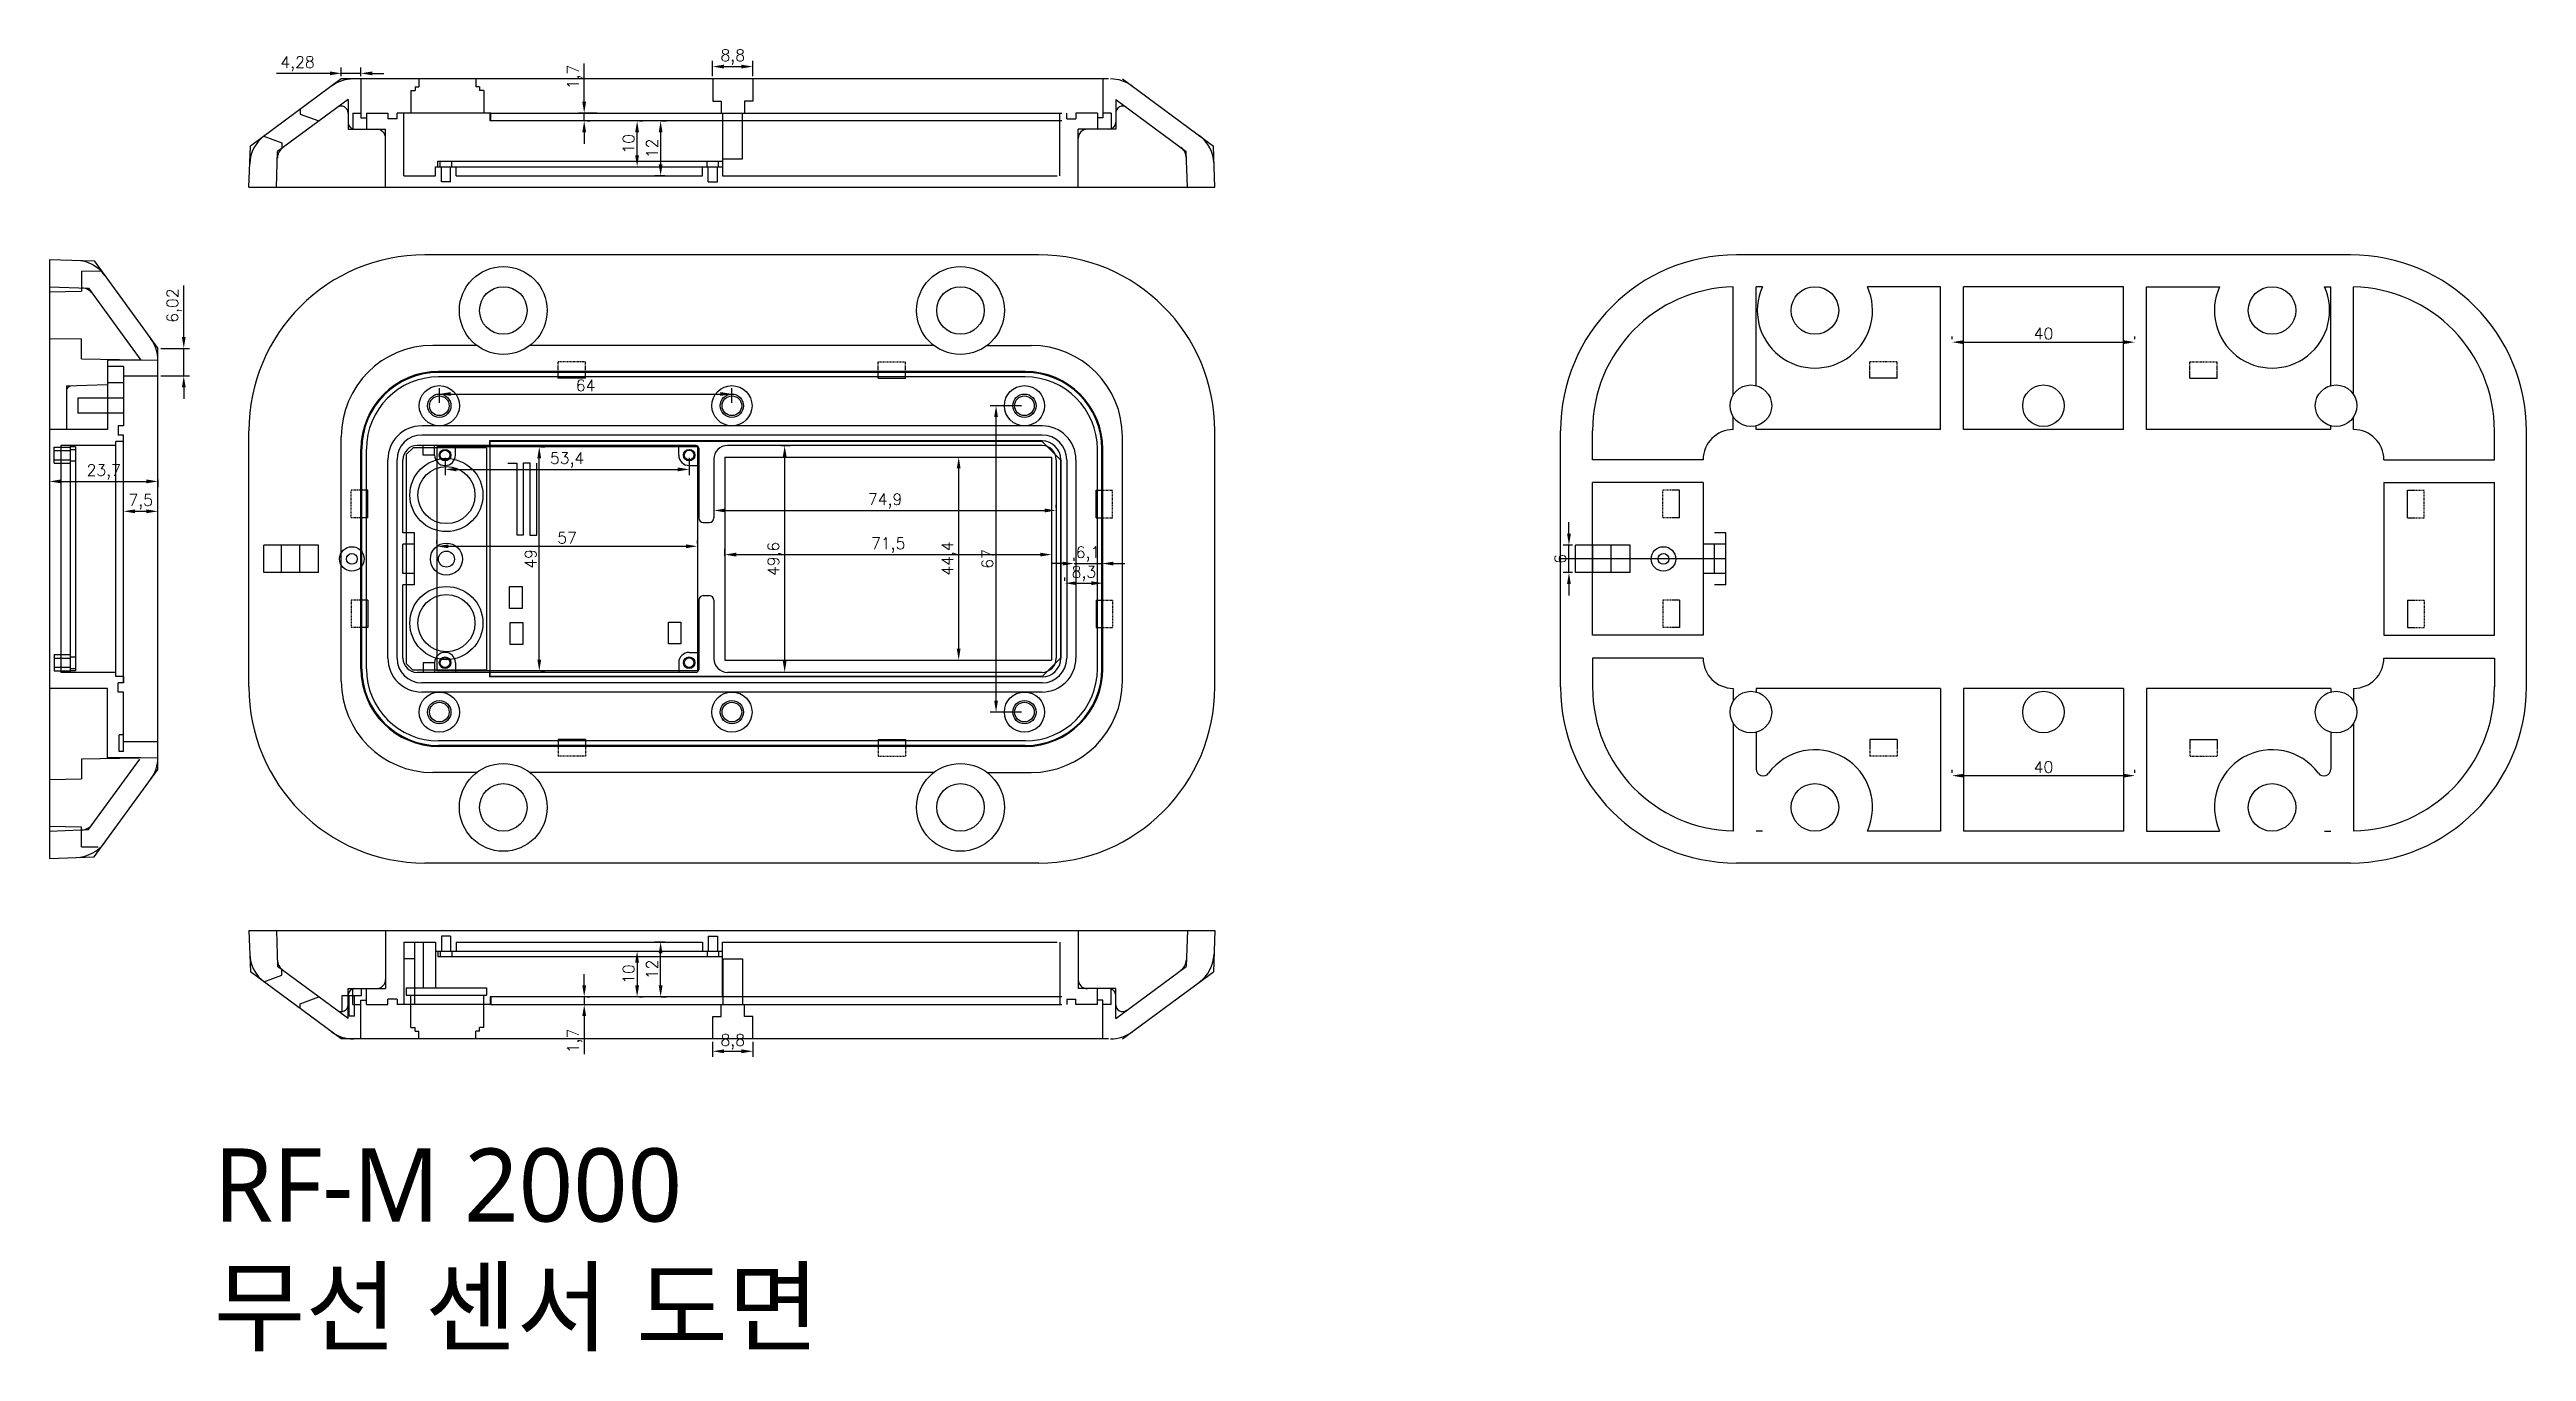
# Model space of a CAD drawing. Extents: x 39 to 581, y 80 to 364.
import ezdxf

# ---------------------------------------------------------------- set-up
doc = ezdxf.new("R2010")
doc.units = 0
doc.layers.get('0').update_dxf_attribs({"linetype": 'CONTINUOUS'})
doc.layers.get('DEFPOINTS').update_dxf_attribs({"linetype": 'CONTINUOUS'})
doc.styles.get("Standard").update_dxf_attribs({"font": 'txt.shx', "bigfont": 'whgtxt.shx'})
doc.dimstyles.new('ISO-25', dxfattribs={"dimtxt": 2.5, "dimasz": 2.5, "dimexe": 1.25, "dimexo": 0.625, "dimtad": 1, "dimtxsty": 'STANDARD', "dimcen": 2.5, "dimazin": 3, "dimtfac": 1, "dimtmove": 0, "dimatfit": 3})

msp = doc.modelspace()

# ---------------------------------------------------------------- texts
at = {"insert": (74.943, 124.085), "char_height": 16, "attachment_point": 1}
msp.add_mtext('{\\fMalgun Gothic|b0|i0|c129|p50;RF-M 2000\\fBatang|b0|i0|c129|p18;\\P무선 센서 도면}', dxfattribs=at)

# ---------------------------------------------------------------- blocks, each defined once
blk = doc.blocks.new('*D9')
at = {"color": 0}
for p, q in [((146.51, 277.5), (147.42, 277.5)), ((146.17, 231), (146.17, 275)), ((146.51, 228.5), (147.42, 228.5))]:
    blk.add_line(p, q, dxfattribs=at)
for points in [[(145.75, 275), (146.59, 275), (146.17, 277.5)], [(145.75, 231), (146.59, 231), (146.17, 228.5)]]:
    blk.add_solid(points, dxfattribs=at)
at = {"layer": 'DEFPOINTS', "color": 0}
for p in [(145.89, 277.5), (146.17, 277.5), (145.89, 228.5)]:
    blk.add_point(p, dxfattribs=at)
at = {"color": 0, "insert": (144.29, 253), "char_height": 2.5, "attachment_point": 5, "rotation": 90}
blk.add_mtext('49', dxfattribs=at)
blk = doc.blocks.new('*D10')
at = {"color": 0}
for p, q in [((156, 352.97), (156, 361.3)), ((158.8, 350.47), (154.75, 350.47)), ((156, 348.77), (156, 350.47)), ((156.63, 348.77), (157.25, 348.77)), ((156, 346.27), (156, 343.77))]:
    blk.add_line(p, q, dxfattribs=at)
for points in [[(155.58, 352.97), (156.42, 352.97), (156, 350.47)], [(155.58, 346.27), (156.42, 346.27), (156, 348.77)]]:
    blk.add_solid(points, dxfattribs=at)
at = {"layer": 'DEFPOINTS', "color": 0}
for p in [(156, 350.47), (156, 348.77), (159.42, 350.47)]:
    blk.add_point(p, dxfattribs=at)
at = {"color": 0, "insert": (153.92, 358.38), "char_height": 2.5, "attachment_point": 5, "rotation": 90}
blk.add_mtext('1,7', dxfattribs=at)
blk = doc.blocks.new('*D11')
at = {"color": 0}
for p, q in [((168.08, 348.77), (168.82, 348.77)), ((167.57, 341.27), (167.57, 346.27)), ((168.08, 338.77), (168.82, 338.77))]:
    blk.add_line(p, q, dxfattribs=at)
for points in [[(167.15, 346.27), (167.99, 346.27), (167.57, 348.77)], [(167.15, 341.27), (167.99, 341.27), (167.57, 338.77)]]:
    blk.add_solid(points, dxfattribs=at)
at = {"layer": 'DEFPOINTS', "color": 0}
for p in [(167.46, 348.77), (167.57, 348.77), (167.46, 338.77)]:
    blk.add_point(p, dxfattribs=at)
at = {"color": 0, "insert": (165.7, 343.77), "char_height": 2.5, "attachment_point": 5, "rotation": 90}
blk.add_mtext('10', dxfattribs=at)
blk = doc.blocks.new('*D12')
at = {"color": 0}
for p, q in [((172.83, 348.77), (173.97, 348.77)), ((172.72, 346.27), (172.72, 339.27)), ((173.64, 336.77), (171.47, 336.77))]:
    blk.add_line(p, q, dxfattribs=at)
for points in [[(172.3, 346.27), (173.13, 346.27), (172.72, 348.77)], [(172.3, 339.27), (173.13, 339.27), (172.72, 336.77)]]:
    blk.add_solid(points, dxfattribs=at)
at = {"layer": 'DEFPOINTS', "color": 0}
for p in [(172.21, 348.77), (172.72, 336.77), (174.27, 336.77)]:
    blk.add_point(p, dxfattribs=at)
at = {"color": 0, "insert": (170.84, 342.77), "char_height": 2.5, "attachment_point": 5, "rotation": 90}
blk.add_mtext('12', dxfattribs=at)
blk = doc.blocks.new('*D13')
at = {"color": 0}
for p, q in [((186.76, 253.69), (186.76, 255.19)), ((258.26, 253.69), (258.26, 255.19)), ((189.26, 253.94), (255.76, 253.94))]:
    blk.add_line(p, q, dxfattribs=at)
for points in [[(189.26, 254.36), (189.26, 253.52), (186.76, 253.94)], [(255.76, 254.36), (255.76, 253.52), (258.26, 253.94)]]:
    blk.add_solid(points, dxfattribs=at)
at = {"layer": 'DEFPOINTS', "color": 0}
for p in [(186.76, 253.07), (258.26, 253.94), (258.26, 253.07)]:
    blk.add_point(p, dxfattribs=at)
at = {"color": 0, "insert": (222.51, 256.02), "char_height": 2.5, "attachment_point": 5}
blk.add_mtext('71,5', dxfattribs=at)
blk = doc.blocks.new('*D14')
at = {"color": 0}
for p, q in [((237.92, 233.37), (237.92, 272.77)), ((238.08, 275.27), (239.17, 275.27)), ((238.08, 230.87), (239.17, 230.87))]:
    blk.add_line(p, q, dxfattribs=at)
for points in [[(237.5, 272.77), (238.33, 272.77), (237.92, 275.27)], [(237.5, 233.37), (238.33, 233.37), (237.92, 230.87)]]:
    blk.add_solid(points, dxfattribs=at)
at = {"layer": 'DEFPOINTS', "color": 0}
for p in [(237.45, 275.27), (237.92, 275.27), (237.45, 230.87)]:
    blk.add_point(p, dxfattribs=at)
at = {"color": 0, "insert": (235.83, 253.07), "char_height": 2.5, "attachment_point": 5, "rotation": 90}
blk.add_mtext('44,4', dxfattribs=at)
blk = doc.blocks.new('*D15')
at = {"color": 0}
for p, q in [((184.1, 358.59), (184.1, 361.91)), ((186.6, 360.66), (190.4, 360.66)), ((192.9, 358.59), (192.9, 361.91))]:
    blk.add_line(p, q, dxfattribs=at)
for points in [[(186.6, 361.08), (186.6, 360.24), (184.1, 360.66)], [(190.4, 361.08), (190.4, 360.24), (192.9, 360.66)]]:
    blk.add_solid(points, dxfattribs=at)
at = {"layer": 'DEFPOINTS', "color": 0}
for p in [(184.1, 357.97), (192.9, 360.66), (192.9, 357.97)]:
    blk.add_point(p, dxfattribs=at)
at = {"color": 0, "insert": (188.5, 362.74), "char_height": 2.5, "attachment_point": 5}
blk.add_mtext('8,8', dxfattribs=at)
blk = doc.blocks.new('*D17')
at = {"color": 0}
for p, q in [((123.76, 256.38), (123.76, 257.01)), ((126.26, 255.76), (178.26, 255.76)), ((180.76, 256.38), (180.76, 257.01))]:
    blk.add_line(p, q, dxfattribs=at)
for points in [[(126.26, 256.17), (126.26, 255.34), (123.76, 255.76)], [(178.26, 256.17), (178.26, 255.34), (180.76, 255.76)]]:
    blk.add_solid(points, dxfattribs=at)
at = {"layer": 'DEFPOINTS', "color": 0}
for p in [(123.76, 255.76), (180.76, 255.76), (180.76, 255.76)]:
    blk.add_point(p, dxfattribs=at)
at = {"color": 0, "insert": (152.26, 257.63), "char_height": 2.5, "attachment_point": 5}
blk.add_mtext('57', dxfattribs=at)
blk = doc.blocks.new('*D2')
at = {"color": 0}
for p, q in [((251.68, 286.5), (244.84, 286.5)), ((246.09, 221.99), (246.09, 284)), ((251.68, 219.49), (244.84, 219.49))]:
    blk.add_line(p, q, dxfattribs=at)
for points in [[(245.68, 284), (246.51, 284), (246.09, 286.5)], [(245.68, 221.99), (246.51, 221.99), (246.09, 219.49)]]:
    blk.add_solid(points, dxfattribs=at)
at = {"layer": 'DEFPOINTS', "color": 0}
for p in [(246.09, 286.5), (252.31, 286.5), (252.31, 219.49)]:
    blk.add_point(p, dxfattribs=at)
at = {"color": 0, "insert": (244.22, 253), "char_height": 2.5, "attachment_point": 5, "rotation": 90}
blk.add_mtext('67', dxfattribs=at)
blk = doc.blocks.new('*D3')
at = {"color": 0}
for p, q in [((125.56, 275.07), (125.56, 271.32)), ((128.06, 272.57), (176.46, 272.57)), ((178.96, 275.07), (178.96, 271.32))]:
    blk.add_line(p, q, dxfattribs=at)
for points in [[(128.06, 272.98), (128.06, 272.15), (125.56, 272.57)], [(176.46, 272.98), (176.46, 272.15), (178.96, 272.57)]]:
    blk.add_solid(points, dxfattribs=at)
at = {"layer": 'DEFPOINTS', "color": 0}
for p in [(125.56, 275.7), (178.96, 275.7), (178.96, 272.57)]:
    blk.add_point(p, dxfattribs=at)
at = {"color": 0, "insert": (152.26, 274.65), "char_height": 2.5, "attachment_point": 5}
blk.add_mtext('53,4', dxfattribs=at)
blk = doc.blocks.new('*D4')
at = {"color": 0}
for p, q in [((260.66, 251.98), (258.16, 251.98)), ((263.16, 252.61), (263.16, 253.23)), ((263.16, 251.98), (269.26, 251.98)), ((269.26, 252.61), (269.26, 253.23)), ((271.76, 251.98), (274.26, 251.98))]:
    blk.add_line(p, q, dxfattribs=at)
for points in [[(260.66, 252.4), (260.66, 251.57), (263.16, 251.98)], [(271.76, 252.4), (271.76, 251.57), (269.26, 251.98)]]:
    blk.add_solid(points, dxfattribs=at)
at = {"layer": 'DEFPOINTS', "color": 0}
for p in [(263.16, 251.98), (269.26, 251.98), (269.26, 251.98)]:
    blk.add_point(p, dxfattribs=at)
at = {"color": 0, "insert": (266.21, 254.07), "char_height": 2.5, "attachment_point": 5}
blk.add_mtext('6,1', dxfattribs=at)
blk = doc.blocks.new('*D5')
at = {"color": 0}
for p, q in [((261.16, 248.22), (261.16, 248.93)), ((263.66, 247.68), (266.96, 247.68)), ((269.46, 248.22), (269.46, 248.93))]:
    blk.add_line(p, q, dxfattribs=at)
for points in [[(263.66, 248.1), (263.66, 247.27), (261.16, 247.68)], [(266.96, 248.1), (266.96, 247.27), (269.46, 247.68)]]:
    blk.add_solid(points, dxfattribs=at)
at = {"layer": 'DEFPOINTS', "color": 0}
for p in [(261.16, 247.6), (269.46, 247.68), (269.46, 247.6)]:
    blk.add_point(p, dxfattribs=at)
at = {"color": 0, "insert": (265.31, 249.77), "char_height": 2.5, "attachment_point": 5}
blk.add_mtext('8,3', dxfattribs=at)
blk = doc.blocks.new('*D6')
at = {"color": 0}
for p, q in [((124.31, 287.12), (124.31, 290.31)), ((126.81, 289.06), (185.81, 289.06)), ((188.31, 287.12), (188.31, 290.31))]:
    blk.add_line(p, q, dxfattribs=at)
for points in [[(126.81, 289.48), (126.81, 288.64), (124.31, 289.06)], [(185.81, 289.48), (185.81, 288.64), (188.31, 289.06)]]:
    blk.add_solid(points, dxfattribs=at)
at = {"layer": 'DEFPOINTS', "color": 0}
for p in [(188.31, 289.06), (124.31, 286.5), (188.31, 286.5)]:
    blk.add_point(p, dxfattribs=at)
at = {"color": 0, "insert": (156.31, 290.93), "char_height": 2.5, "attachment_point": 5}
blk.add_mtext('64', dxfattribs=at)
blk = doc.blocks.new('*D7')
at = {"color": 0}
for p, q in [((184.36, 262.97), (184.36, 262.34)), ((186.86, 263.59), (256.76, 263.59)), ((259.26, 264.22), (259.26, 264.84))]:
    blk.add_line(p, q, dxfattribs=at)
for points in [[(186.86, 264.01), (186.86, 263.18), (184.36, 263.59)], [(256.76, 264.01), (256.76, 263.18), (259.26, 263.59)]]:
    blk.add_solid(points, dxfattribs=at)
at = {"layer": 'DEFPOINTS', "color": 0}
for p in [(184.36, 263.59), (259.26, 263.59), (259.26, 263.59)]:
    blk.add_point(p, dxfattribs=at)
at = {"color": 0, "insert": (221.81, 265.68), "char_height": 2.5, "attachment_point": 5}
blk.add_mtext('74,9', dxfattribs=at)
blk = doc.blocks.new('*D8')
at = {"color": 0}
for p, q in [((199.1, 277.8), (201.1, 277.8)), ((199.85, 275.3), (199.85, 230.7)), ((199.1, 228.2), (201.1, 228.2))]:
    blk.add_line(p, q, dxfattribs=at)
for points in [[(199.44, 275.3), (200.27, 275.3), (199.85, 277.8)], [(199.44, 230.7), (200.27, 230.7), (199.85, 228.2)]]:
    blk.add_solid(points, dxfattribs=at)
at = {"layer": 'DEFPOINTS', "color": 0}
for p in [(198.47, 277.8), (198.47, 228.2), (199.85, 228.2)]:
    blk.add_point(p, dxfattribs=at)
at = {"color": 0, "insert": (197.77, 253), "char_height": 2.5, "attachment_point": 5, "rotation": 90}
blk.add_mtext('49,6', dxfattribs=at)
blk = doc.blocks.new('*D24')
at = {"color": 0}
for p, q in [((39.04, 270.38), (39.04, 268.7)), ((41.54, 269.95), (60.24, 269.95)), ((62.74, 270.38), (62.74, 268.7))]:
    blk.add_line(p, q, dxfattribs=at)
for points in [[(41.54, 270.37), (41.54, 269.53), (39.04, 269.95)], [(60.24, 270.37), (60.24, 269.53), (62.74, 269.95)]]:
    blk.add_solid(points, dxfattribs=at)
at = {"layer": 'DEFPOINTS', "color": 0}
for p in [(39.04, 271.01), (62.74, 271.01), (62.74, 269.95)]:
    blk.add_point(p, dxfattribs=at)
at = {"color": 0, "insert": (50.89, 272.03), "char_height": 2.5, "attachment_point": 5}
blk.add_mtext('23,7', dxfattribs=at)
blk = doc.blocks.new('*D25')
at = {"color": 0}
for p, q in [((55.24, 264.03), (55.24, 264.66)), ((57.74, 263.41), (60.24, 263.41)), ((62.74, 264.03), (62.74, 264.66))]:
    blk.add_line(p, q, dxfattribs=at)
for points in [[(57.74, 263.82), (57.74, 262.99), (55.24, 263.41)], [(60.24, 263.82), (60.24, 262.99), (62.74, 263.41)]]:
    blk.add_solid(points, dxfattribs=at)
at = {"layer": 'DEFPOINTS', "color": 0}
for p in [(55.24, 263.41), (62.74, 263.41), (62.74, 263.41)]:
    blk.add_point(p, dxfattribs=at)
at = {"color": 0, "insert": (58.99, 265.49), "char_height": 2.5, "attachment_point": 5}
blk.add_mtext('7,5', dxfattribs=at)
blk = doc.blocks.new('*D30')
at = {"color": 0}
for p, q in [((371.41, 258.5), (371.41, 261)), ((372.19, 256), (370.16, 256)), ((371.41, 250), (371.41, 256)), ((372.19, 250), (370.16, 250)), ((371.41, 247.5), (371.41, 245))]:
    blk.add_line(p, q, dxfattribs=at)
for points in [[(371, 258.5), (371.83, 258.5), (371.41, 256)], [(371, 247.5), (371.83, 247.5), (371.41, 250)]]:
    blk.add_solid(points, dxfattribs=at)
at = {"layer": 'DEFPOINTS', "color": 0}
for p in [(371.41, 256), (372.81, 256), (372.81, 250)]:
    blk.add_point(p, dxfattribs=at)
at = {"color": 0, "insert": (369.54, 253), "char_height": 2.5, "attachment_point": 5, "rotation": 90}
blk.add_mtext('6', dxfattribs=at)
blk = doc.blocks.new('*D40')
at = {"color": 0}
for p, q in [((68.41, 301.52), (68.41, 312.77)), ((63.37, 299.02), (69.66, 299.02)), ((68.41, 293), (68.41, 299.02)), ((63.37, 293), (69.66, 293)), ((68.41, 290.5), (68.41, 288))]:
    blk.add_line(p, q, dxfattribs=at)
for points in [[(67.99, 301.52), (68.82, 301.52), (68.41, 299.02)], [(67.99, 290.5), (68.82, 290.5), (68.41, 293)]]:
    blk.add_solid(points, dxfattribs=at)
at = {"layer": 'DEFPOINTS', "color": 0}
for p in [(62.74, 299.02), (68.41, 299.02), (62.74, 293)]:
    blk.add_point(p, dxfattribs=at)
at = {"color": 0, "insert": (66.32, 308.39), "char_height": 2.5, "attachment_point": 5, "rotation": 90}
blk.add_mtext('6,02', dxfattribs=at)
blk = doc.blocks.new('*D41')
at = {"color": 0}
for p, q in [((100.37, 359.18), (88.7, 359.18)), ((102.87, 358.59), (102.87, 360.43)), ((107.16, 359.18), (102.87, 359.18)), ((107.16, 358.59), (107.16, 360.43)), ((109.66, 359.18), (112.16, 359.18))]:
    blk.add_line(p, q, dxfattribs=at)
for points in [[(100.37, 359.6), (100.37, 358.76), (102.87, 359.18)], [(109.66, 359.6), (109.66, 358.76), (107.16, 359.18)]]:
    blk.add_solid(points, dxfattribs=at)
at = {"layer": 'DEFPOINTS', "color": 0}
for p in [(102.87, 359.18), (102.87, 357.97), (107.16, 357.97)]:
    blk.add_point(p, dxfattribs=at)
at = {"color": 0, "insert": (93.29, 361.26), "char_height": 2.5, "attachment_point": 5}
blk.add_mtext('4,28', dxfattribs=at)
blk = doc.blocks.new('*D43')
at = {"color": 0}
for p, q in [((455.22, 301.02), (455.22, 301.65)), ((457.72, 300.4), (492.72, 300.4)), ((495.22, 301.02), (495.22, 301.65))]:
    blk.add_line(p, q, dxfattribs=at)
for points in [[(457.72, 300.81), (457.72, 299.98), (455.22, 300.4)], [(492.72, 300.81), (492.72, 299.98), (495.22, 300.4)]]:
    blk.add_solid(points, dxfattribs=at)
at = {"layer": 'DEFPOINTS', "color": 0}
for p in [(455.22, 300.4), (495.22, 300.4), (495.22, 300.4)]:
    blk.add_point(p, dxfattribs=at)
at = {"color": 0, "insert": (475.22, 302.27), "char_height": 2.5, "attachment_point": 5}
blk.add_mtext('40', dxfattribs=at)
blk = doc.blocks.new('*D44')
at = {"color": 0}
for p, q in [((455.22, 206.22), (455.22, 206.85)), ((495.22, 206.22), (495.22, 206.85)), ((457.72, 205.6), (492.72, 205.6))]:
    blk.add_line(p, q, dxfattribs=at)
for points in [[(457.72, 206.01), (457.72, 205.18), (455.22, 205.6)], [(492.72, 206.01), (492.72, 205.18), (495.22, 205.6)]]:
    blk.add_solid(points, dxfattribs=at)
at = {"layer": 'DEFPOINTS', "color": 0}
for p in [(455.22, 205.6), (495.22, 205.6), (495.22, 205.6)]:
    blk.add_point(p, dxfattribs=at)
at = {"color": 0, "insert": (475.22, 207.47), "char_height": 2.5, "attachment_point": 5}
blk.add_mtext('40', dxfattribs=at)
blk = doc.blocks.new('*D46')
at = {"color": 0}
for p, q in [((156, 159.72), (156, 162.22)), ((156, 157.22), (156, 155.52)), ((156.63, 157.22), (157.25, 157.22)), ((158.8, 155.52), (154.75, 155.52)), ((156, 153.02), (156, 144.69))]:
    blk.add_line(p, q, dxfattribs=at)
for points in [[(155.58, 159.72), (156.42, 159.72), (156, 157.22)], [(155.58, 153.02), (156.42, 153.02), (156, 155.52)]]:
    blk.add_solid(points, dxfattribs=at)
at = {"layer": 'DEFPOINTS', "color": 0}
for p in [(156, 157.22), (156, 155.52), (159.42, 155.52)]:
    blk.add_point(p, dxfattribs=at)
at = {"color": 0, "insert": (153.92, 147.61), "char_height": 2.5, "attachment_point": 5, "rotation": 90}
blk.add_mtext('1,7', dxfattribs=at)
blk = doc.blocks.new('*D47')
at = {"color": 0}
for p, q in [((167.57, 164.72), (167.57, 159.72)), ((168.08, 167.22), (168.82, 167.22)), ((168.08, 157.22), (168.82, 157.22))]:
    blk.add_line(p, q, dxfattribs=at)
for points in [[(167.15, 164.72), (167.99, 164.72), (167.57, 167.22)], [(167.15, 159.72), (167.99, 159.72), (167.57, 157.22)]]:
    blk.add_solid(points, dxfattribs=at)
at = {"layer": 'DEFPOINTS', "color": 0}
for p in [(167.46, 167.22), (167.46, 157.22), (167.57, 157.22)]:
    blk.add_point(p, dxfattribs=at)
at = {"color": 0, "insert": (165.7, 162.22), "char_height": 2.5, "attachment_point": 5, "rotation": 90}
blk.add_mtext('10', dxfattribs=at)
blk = doc.blocks.new('*D48')
at = {"color": 0}
for p, q in [((173.64, 169.22), (171.47, 169.22)), ((172.72, 159.72), (172.72, 166.72)), ((172.83, 157.22), (173.97, 157.22))]:
    blk.add_line(p, q, dxfattribs=at)
for points in [[(172.3, 166.72), (173.13, 166.72), (172.72, 169.22)], [(172.3, 159.72), (173.13, 159.72), (172.72, 157.22)]]:
    blk.add_solid(points, dxfattribs=at)
at = {"layer": 'DEFPOINTS', "color": 0}
for p in [(172.72, 169.22), (174.27, 169.22), (172.21, 157.22)]:
    blk.add_point(p, dxfattribs=at)
at = {"color": 0, "insert": (170.84, 163.22), "char_height": 2.5, "attachment_point": 5, "rotation": 90}
blk.add_mtext('12', dxfattribs=at)
blk = doc.blocks.new('*D49')
at = {"color": 0}
for p, q in [((184.1, 147.4), (184.1, 144.08)), ((192.9, 147.4), (192.9, 144.08)), ((186.6, 145.33), (190.4, 145.33))]:
    blk.add_line(p, q, dxfattribs=at)
for points in [[(186.6, 145.75), (186.6, 144.91), (184.1, 145.33)], [(190.4, 145.75), (190.4, 144.91), (192.9, 145.33)]]:
    blk.add_solid(points, dxfattribs=at)
at = {"layer": 'DEFPOINTS', "color": 0}
for p in [(184.1, 148.02), (192.9, 148.02), (192.9, 145.33)]:
    blk.add_point(p, dxfattribs=at)
at = {"color": 0, "insert": (188.5, 147.41), "char_height": 2.5, "attachment_point": 5}
blk.add_mtext('8,8', dxfattribs=at)

# ---------------------------------------------------------------- dimensions: what is measured, and where the dimension line sits
for base, p1, p2, picture, middle in [((192.904, 360.66), (184.104, 357.966), (192.904, 357.966), '*D15', (188.504, 362.743)), ((102.87129, 359.17898), (107.15626, 357.96634), (102.87129, 357.96634), '*D41', (93.28796, 361.26231)), ((188.307, 289.059), (124.307, 286.495), (188.307, 286.495), '*D6', (156.307, 290.934)), ((62.742, 269.949), (39.042, 271.006), (62.742, 271.006), '*D24', (50.892, 272.032)), ((178.956, 272.567), (125.556, 275.695), (178.956, 275.695), '*D3', (152.256, 274.651)), ((62.742, 263.406), (55.242, 263.406), (62.742, 263.406), '*D25', (58.992, 265.489)), ((259.257, 263.593), (184.357, 263.593), (259.257, 263.593), '*D7', (221.807, 265.676)), ((180.756, 255.755), (123.756, 255.755), (180.756, 255.755), '*D17', (152.256, 257.63)), ((258.257, 253.939), (186.757, 253.065), (258.257, 253.065), '*D13', (222.507, 256.022)), ((269.257, 251.985), (263.157, 251.985), (269.257, 251.985), '*D4', (266.207, 254.068)), ((269.457, 247.683), (261.157, 247.596), (269.457, 247.596), '*D5', (265.307, 249.766)), ((192.904, 145.331), (184.104, 148.024), (192.904, 148.024), '*D49', (188.504, 147.414))]:
    dim = msp.add_linear_dim(base=base, p1=p1, p2=p2, dimstyle='ISO-25')
    dim.commit()
    dim.dimension.update_dxf_attribs({"geometry": picture, "text_midpoint": middle})
for base, p1, p2, angle, picture, middle in [((156, 350.466), (156, 348.766), (159.424, 350.466), 90, '*D10', (153.917, 358.383)), ((167.571, 348.766), (167.458, 338.766), (167.458, 348.766), 90, '*D11', (165.696, 343.766)), ((172.717, 336.766), (172.206, 348.766), (174.266, 336.766), 90, '*D12', (170.842, 342.766)), ((68.406, 299.015), (62.742, 292.995), (62.742, 299.015), 90, '*D40', (66.322, 308.39)), ((246.094, 286.495), (252.307, 219.495), (252.307, 286.495), 90, '*D2', (244.219, 252.995)), ((146.169, 277.495), (145.888, 228.495), (145.888, 277.495), 90, '*D9', (144.294, 252.995)), ((199.853, 228.195), (198.473, 277.795), (198.473, 228.195), 90, '*D8', (197.769, 252.995)), ((237.918, 275.265), (237.452, 230.865), (237.452, 275.265), 90, '*D14', (235.834, 253.065)), ((172.717, 169.224), (172.206, 157.224), (174.266, 169.224), 270, '*D48', (170.842, 163.224)), ((167.571, 157.224), (167.458, 167.224), (167.458, 157.224), 270, '*D47', (165.696, 162.224)), ((156, 155.524), (156, 157.224), (159.424, 155.524), 270, '*D46', (153.917, 147.607))]:
    dim = msp.add_linear_dim(base=base, p1=p1, p2=p2, angle=angle, dimstyle='ISO-25')
    dim.commit()
    dim.dimension.update_dxf_attribs({"geometry": picture, "text_midpoint": middle})
at = {"color": 5}
for base, p1, p2, picture, middle in [((495.217, 300.395), (455.217, 300.395), (495.217, 300.395), '*D43', (475.217, 302.27)), ((495.217, 205.595), (455.217, 205.595), (495.217, 205.595), '*D44', (475.217, 207.47))]:
    dim = msp.add_linear_dim(base=base, p1=p1, p2=p2, dimstyle='ISO-25', dxfattribs=at)
    dim.commit()
    dim.dimension.update_dxf_attribs({"geometry": picture, "text_midpoint": middle})
dim = msp.add_linear_dim(base=(371.413, 255.995), p1=(372.811, 249.995), p2=(372.811, 255.995), angle=90, dimstyle='ISO-25', dxfattribs=at)
dim.commit()
dim.dimension.update_dxf_attribs({"geometry": '*D30', "text_midpoint": (369.538, 252.995)})

# ---------------------------------------------------------------- linework, layer by layer
for p, q in [((102.871, 357.966), (82.971, 343.283)), ((270.689, 357.966), (102.871, 357.966)), ((107.156, 357.966), (107.156, 349.466)), ((269.457, 357.966), (269.457, 349.466)), ((273.742, 357.966), (293.643, 343.283)), ((104.353, 353.468), (88.932, 342.089)), ((104.353, 353.468), (104.353, 346.966)), ((272.26, 353.468), (272.26, 346.966)), ((272.26, 353.468), (287.682, 342.089)), ((104.353, 346.966), (112.553, 346.966)), ((105.353, 350.466), (105.353, 347.052)), ((105.353, 350.466), (107.156, 350.466)), ((107.156, 349.466), (108.353, 349.466)), ((108.353, 350.466), (108.353, 346.966)), ((108.353, 350.466), (113.056, 350.466)), ((112.553, 334.266), (112.553, 346.966)), ((113.056, 350.466), (113.056, 349.266)), ((115.056, 349.266), (113.056, 349.266)), ((115.056, 349.266), (115.056, 350.466)), ((135.553, 350.466), (115.056, 350.466)), ((116.553, 336.766), (116.553, 350.466)), ((135.453, 348.766), (135.453, 350.466)), ((186.254, 348.766), (186.254, 336.766)), ((186.354, 340.466), (186.354, 350.466)), ((190.654, 340.466), (190.654, 350.466)), ((260.06, 336.766), (260.06, 350.466)), ((261.557, 349.266), (261.557, 350.466)), ((261.557, 349.266), (263.557, 349.266)), ((268.26, 350.466), (263.557, 350.466)), ((263.557, 350.466), (263.557, 349.266)), ((272.26, 346.966), (264.06, 346.966)), ((264.06, 334.266), (264.06, 346.966)), ((268.26, 350.466), (268.26, 346.966)), ((269.457, 349.466), (268.26, 349.466)), ((271.26, 350.466), (269.457, 350.466)), ((271.26, 350.466), (271.26, 347.052)), ((82.656, 334.266), (82.971, 343.283)), ((88.659, 334.266), (88.932, 342.089)), ((287.955, 334.266), (287.682, 342.089)), ((293.957, 334.266), (293.643, 343.283)), ((116.553, 336.766), (123.483, 336.766)), ((128.023, 336.766), (181.883, 336.766)), ((186.254, 336.766), (259.455, 336.766)), ((186.354, 340.466), (190.654, 340.466)), ((82.656, 334.266), (293.957, 334.266)), ((39.042, 318.495), (39.042, 187.495)), ((39.042, 318.495), (48.826, 318.154)), ((48.826, 318.154), (62.742, 299.015)), ((255.457, 319.495), (121.156, 319.495)), ((39.042, 312.493), (47.595, 312.194)), ((47.595, 312.194), (59.011, 296.495)), ((62.742, 206.975), (62.742, 299.015)), ((132.473, 299.701), (122.871, 299.701)), ((232.473, 299.701), (144.141, 299.701)), ((244.141, 299.701), (253.742, 299.701)), ((51.742, 296.495), (51.742, 281.295)), ((59.011, 296.495), (51.742, 296.495)), ((55.242, 295.094), (51.742, 295.094)), ((55.242, 295.094), (55.242, 282.095)), ((62.742, 292.995), (55.242, 292.995)), ((252.457, 293.995), (124.156, 293.995)), ((252.457, 293.795), (124.156, 293.795)), ((252.457, 292.795), (124.156, 292.795)), ((150.307, 295.901), (150.307, 296.094)), ((150.566, 296.094), (150.307, 296.094)), ((150.307, 295.585), (150.307, 295.778)), ((150.307, 295.282), (150.307, 295.474)), ((150.307, 294.955), (150.307, 295.148)), ((150.307, 294.639), (150.307, 294.832)), ((150.307, 294.336), (150.307, 294.528)), ((150.307, 294.043), (150.307, 294.236)), ((150.307, 292.495), (150.307, 293.995)), ((150.888, 296.094), (150.709, 296.094)), ((151.21, 296.094), (151.03, 296.094)), ((151.514, 296.094), (151.335, 296.094)), ((151.836, 296.094), (151.656, 296.094)), ((152.158, 296.094), (151.978, 296.094)), ((152.45, 296.094), (152.271, 296.094)), ((152.772, 296.094), (152.592, 296.094)), ((153.094, 296.094), (152.914, 296.094)), ((153.398, 296.094), (153.218, 296.094)), ((153.72, 296.094), (153.54, 296.094)), ((154.012, 296.094), (153.833, 296.094)), ((154.334, 296.094), (154.154, 296.094)), ((154.656, 296.094), (154.476, 296.094)), ((154.96, 296.094), (154.78, 296.094)), ((155.282, 296.094), (155.102, 296.094)), ((155.603, 296.094), (155.424, 296.094)), ((155.907, 296.094), (155.728, 296.094)), ((156.229, 296.094), (156.05, 296.094)), ((156.307, 295.901), (156.307, 296.094)), ((156.307, 295.585), (156.307, 295.778)), ((156.307, 295.282), (156.307, 295.474)), ((156.307, 294.955), (156.307, 295.148)), ((156.307, 294.639), (156.307, 294.832)), ((156.307, 294.336), (156.307, 294.528)), ((156.307, 294.043), (156.307, 294.236)), ((156.307, 292.495), (156.307, 293.995)), ((220.307, 295.901), (220.307, 296.094)), ((220.307, 295.585), (220.307, 295.778)), ((220.307, 295.282), (220.307, 295.474)), ((220.307, 294.955), (220.307, 295.148)), ((220.307, 294.639), (220.307, 294.832)), ((220.307, 294.336), (220.307, 294.528)), ((220.307, 294.043), (220.307, 294.236)), ((220.307, 292.495), (220.307, 293.995)), ((220.384, 296.094), (220.564, 296.094)), ((220.706, 296.094), (220.886, 296.094)), ((221.01, 296.094), (221.19, 296.094)), ((221.332, 296.094), (221.511, 296.094)), ((221.654, 296.094), (221.833, 296.094)), ((221.958, 296.094), (222.137, 296.094)), ((222.28, 296.094), (222.459, 296.094)), ((222.602, 296.094), (222.781, 296.094)), ((222.894, 296.094), (223.073, 296.094)), ((223.216, 296.094), (223.395, 296.094)), ((223.52, 296.094), (223.699, 296.094)), ((223.842, 296.094), (224.021, 296.094)), ((224.164, 296.094), (224.343, 296.094)), ((224.456, 296.094), (224.636, 296.094)), ((224.778, 296.094), (224.957, 296.094)), ((225.1, 296.094), (225.279, 296.094)), ((225.404, 296.094), (225.583, 296.094)), ((225.726, 296.094), (225.905, 296.094)), ((226.047, 296.094), (226.227, 296.094)), ((226.307, 295.901), (226.307, 296.094)), ((226.307, 295.585), (226.307, 295.778)), ((226.307, 295.282), (226.307, 295.474)), ((226.307, 294.955), (226.307, 295.148)), ((226.307, 294.639), (226.307, 294.832)), ((226.307, 294.336), (226.307, 294.528)), ((226.307, 294.043), (226.307, 294.236)), ((226.307, 292.495), (226.307, 293.995)), ((55.242, 291.495), (51.742, 291.495)), ((156.307, 292.495), (150.307, 292.495)), ((220.307, 292.495), (226.307, 292.495)), ((55.242, 282.095), (54.042, 282.095)), ((54.042, 282.095), (54.042, 280.095)), ((51.742, 281.295), (39.042, 281.295)), ((40.042, 273.925), (40.042, 277.465)), ((40.042, 277.465), (43.542, 277.465)), ((40.042, 276.695), (43.542, 276.695)), ((41.542, 277.795), (41.542, 228.195)), ((53.542, 277.795), (41.542, 277.795)), ((43.542, 277.795), (43.542, 228.195)), ((44.742, 277.495), (43.542, 277.495)), ((43.542, 276.955), (44.742, 276.955)), ((44.742, 277.495), (44.742, 228.495)), ((55.242, 278.695), (53.542, 278.695)), ((55.242, 280.095), (54.042, 280.095)), ((55.242, 225.895), (55.242, 280.095)), ((55.242, 278.695), (55.242, 280.095)), ((82.656, 224.995), (82.656, 280.995)), ((102.871, 226.289), (102.871, 279.701)), ((107.156, 228.995), (107.156, 276.995)), ((107.356, 228.995), (107.356, 276.995)), ((108.356, 228.995), (108.356, 276.995)), ((135.256, 277.795), (119.456, 277.795)), ((256.157, 278.795), (135.256, 278.795)), ((135.256, 278.795), (135.256, 277.795)), ((180.457, 277.795), (135.356, 277.795)), ((181.057, 277.195), (181.057, 261.965)), ((256.157, 277.795), (187.357, 277.795)), ((268.257, 228.995), (268.257, 276.995)), ((269.257, 228.995), (269.257, 276.995)), ((269.457, 228.995), (269.457, 276.995)), ((273.742, 226.289), (273.742, 279.701)), ((293.957, 224.995), (293.957, 280.995)), ((40.042, 274.695), (43.542, 274.695)), ((40.042, 273.925), (43.542, 273.925)), ((43.542, 274.435), (44.742, 274.435)), ((116.356, 258.695), (116.356, 274.695)), ((139.305, 273.915), (141.249, 273.915)), ((141.249, 273.915), (141.249, 258.236)), ((142.692, 258.236), (142.692, 273.978)), ((142.692, 273.978), (144.072, 273.978)), ((144.072, 273.978), (144.072, 258.174)), ((145.641, 258.174), (145.641, 273.915)), ((184.357, 274.795), (184.357, 261.965)), ((186.757, 275.265), (186.757, 230.865)), ((186.757, 275.265), (258.257, 275.265)), ((258.257, 275.265), (258.257, 230.865)), ((259.257, 274.695), (259.257, 231.295)), ((260.257, 274.695), (260.257, 231.295)), ((105.25, 267.996), (105.058, 267.996)), ((105.058, 267.736), (105.058, 267.916)), ((105.058, 267.415), (105.058, 267.594)), ((105.058, 267.093), (105.058, 267.272)), ((105.058, 266.789), (105.058, 266.968)), ((105.058, 266.467), (105.058, 266.646)), ((105.058, 266.145), (105.058, 266.324)), ((105.058, 265.853), (105.058, 266.032)), ((105.058, 265.531), (105.058, 265.71)), ((105.566, 267.996), (105.374, 267.996)), ((105.87, 267.996), (105.677, 267.996)), ((106.196, 267.996), (106.003, 267.996)), ((106.512, 267.996), (106.32, 267.996)), ((106.816, 267.996), (106.623, 267.996)), ((107.109, 267.996), (106.916, 267.996)), ((108.656, 267.996), (107.156, 267.996)), ((108.656, 261.996), (108.656, 267.996)), ((267.957, 261.996), (267.957, 267.996)), ((267.957, 267.996), (269.457, 267.996)), ((269.505, 267.996), (269.698, 267.996)), ((269.798, 267.996), (269.991, 267.996)), ((270.102, 267.996), (270.294, 267.996)), ((270.418, 267.996), (270.61, 267.996)), ((270.744, 267.996), (270.937, 267.996)), ((271.047, 267.996), (271.24, 267.996)), ((271.364, 267.996), (271.556, 267.996)), ((271.556, 267.736), (271.556, 267.916)), ((271.556, 267.415), (271.556, 267.594)), ((271.556, 267.093), (271.556, 267.272)), ((271.556, 266.789), (271.556, 266.968)), ((271.556, 266.467), (271.556, 266.646)), ((271.556, 266.145), (271.556, 266.324)), ((271.556, 265.853), (271.556, 266.032)), ((271.556, 265.531), (271.556, 265.71)), ((105.058, 265.209), (105.058, 265.388)), ((105.058, 264.905), (105.058, 265.084)), ((105.058, 264.583), (105.058, 264.762)), ((105.058, 264.291), (105.058, 264.47)), ((105.058, 263.969), (105.058, 264.148)), ((105.058, 263.647), (105.058, 263.826)), ((105.058, 263.343), (105.058, 263.522)), ((105.058, 263.021), (105.058, 263.2)), ((105.058, 262.699), (105.058, 262.879)), ((105.058, 262.395), (105.058, 262.574)), ((105.058, 262.073), (105.058, 262.253)), ((105.25, 261.996), (105.058, 261.996)), ((105.566, 261.996), (105.374, 261.996)), ((105.87, 261.996), (105.677, 261.996)), ((106.196, 261.996), (106.003, 261.996)), ((106.512, 261.996), (106.32, 261.996)), ((106.816, 261.996), (106.623, 261.996)), ((107.109, 261.996), (106.916, 261.996)), ((108.656, 261.996), (107.156, 261.996)), ((182.057, 260.965), (183.357, 260.965)), ((267.957, 261.996), (269.457, 261.996)), ((269.505, 261.996), (269.698, 261.996)), ((269.798, 261.996), (269.991, 261.996)), ((270.102, 261.996), (270.294, 261.996)), ((270.418, 261.996), (270.61, 261.996)), ((270.744, 261.996), (270.937, 261.996)), ((271.047, 261.996), (271.24, 261.996)), ((271.364, 261.996), (271.556, 261.996)), ((271.556, 265.209), (271.556, 265.388)), ((271.556, 264.905), (271.556, 265.084)), ((271.556, 264.583), (271.556, 264.762)), ((271.556, 264.291), (271.556, 264.47)), ((271.556, 263.969), (271.556, 264.148)), ((271.556, 263.647), (271.556, 263.826)), ((271.556, 263.343), (271.556, 263.522)), ((271.556, 263.021), (271.556, 263.2)), ((271.556, 262.699), (271.556, 262.879)), ((271.556, 262.395), (271.556, 262.574)), ((271.556, 262.073), (271.556, 262.253)), ((141.249, 258.236), (142.692, 258.236)), ((144.072, 258.174), (145.641, 258.174)), ((105.25, 243.995), (105.058, 243.995)), ((105.058, 243.917), (105.058, 243.738)), ((105.566, 243.995), (105.374, 243.995)), ((105.87, 243.995), (105.677, 243.995)), ((106.196, 243.995), (106.003, 243.995)), ((106.512, 243.995), (106.32, 243.995)), ((106.816, 243.995), (106.623, 243.995)), ((107.109, 243.995), (106.916, 243.995)), ((108.656, 243.995), (107.156, 243.995)), ((108.656, 243.995), (108.656, 237.995)), ((116.356, 231.295), (116.356, 247.295)), ((181.057, 243.965), (181.057, 228.795)), ((182.057, 244.965), (183.357, 244.965)), ((184.357, 243.965), (184.357, 231.195)), ((267.957, 243.995), (267.957, 237.995)), ((267.957, 243.995), (269.457, 243.995)), ((269.505, 243.995), (269.698, 243.995)), ((269.798, 243.995), (269.991, 243.995)), ((270.102, 243.995), (270.294, 243.995)), ((270.418, 243.995), (270.61, 243.995)), ((270.744, 243.995), (270.937, 243.995)), ((271.047, 243.995), (271.24, 243.995)), ((271.364, 243.995), (271.556, 243.995)), ((271.556, 243.917), (271.556, 243.738)), ((105.058, 243.595), (105.058, 243.416)), ((105.058, 243.291), (105.058, 243.112)), ((105.058, 242.969), (105.058, 242.79)), ((105.058, 242.647), (105.058, 242.468)), ((105.058, 242.343), (105.058, 242.164)), ((105.058, 242.022), (105.058, 241.842)), ((105.058, 241.7), (105.058, 241.52)), ((105.058, 241.407), (105.058, 241.228)), ((105.058, 241.085), (105.058, 240.906)), ((105.058, 240.781), (105.058, 240.602)), ((105.058, 240.46), (105.058, 240.28)), ((105.058, 240.138), (105.058, 239.958)), ((105.058, 239.845), (105.058, 239.666)), ((105.058, 239.523), (105.058, 239.344)), ((105.058, 239.202), (105.058, 239.022)), ((105.058, 238.898), (105.058, 238.718)), ((105.058, 238.576), (105.058, 238.396)), ((271.556, 243.595), (271.556, 243.416)), ((271.556, 243.291), (271.556, 243.112)), ((271.556, 242.969), (271.556, 242.79)), ((271.556, 242.647), (271.556, 242.468)), ((271.556, 242.343), (271.556, 242.164)), ((271.556, 242.022), (271.556, 241.842)), ((271.556, 241.7), (271.556, 241.52)), ((271.556, 241.407), (271.556, 241.228)), ((271.556, 241.085), (271.556, 240.906)), ((271.556, 240.781), (271.556, 240.602)), ((271.556, 240.46), (271.556, 240.28)), ((271.556, 240.138), (271.556, 239.958)), ((271.556, 239.845), (271.556, 239.666)), ((271.556, 239.523), (271.556, 239.344)), ((271.556, 239.202), (271.556, 239.022)), ((271.556, 238.898), (271.556, 238.718)), ((271.556, 238.576), (271.556, 238.396)), ((105.058, 238.254), (105.058, 238.075)), ((105.25, 237.995), (105.058, 237.995)), ((105.566, 237.995), (105.374, 237.995)), ((105.87, 237.995), (105.677, 237.995)), ((106.196, 237.995), (106.003, 237.995)), ((106.512, 237.995), (106.32, 237.995)), ((106.816, 237.995), (106.623, 237.995)), ((107.109, 237.995), (106.916, 237.995)), ((108.656, 237.995), (107.156, 237.995)), ((267.957, 237.995), (269.457, 237.995)), ((269.505, 237.995), (269.698, 237.995)), ((269.798, 237.995), (269.991, 237.995)), ((270.102, 237.995), (270.294, 237.995)), ((270.418, 237.995), (270.61, 237.995)), ((270.744, 237.995), (270.937, 237.995)), ((271.047, 237.995), (271.24, 237.995)), ((271.364, 237.995), (271.556, 237.995)), ((271.556, 238.254), (271.556, 238.075)), ((40.042, 232.065), (40.042, 228.525)), ((40.042, 232.065), (43.542, 232.065)), ((40.042, 231.295), (43.542, 231.295)), ((40.042, 229.295), (43.542, 229.295)), ((40.042, 228.525), (43.542, 228.525)), ((53.542, 228.195), (41.542, 228.195)), ((43.542, 231.555), (44.742, 231.555)), ((43.542, 229.035), (44.742, 229.035)), ((44.742, 228.495), (43.542, 228.495)), ((135.256, 228.195), (119.456, 228.195)), ((135.256, 228.195), (135.256, 227.195)), ((180.457, 228.195), (135.356, 228.195)), ((186.757, 230.865), (258.257, 230.865)), ((256.157, 228.195), (187.357, 228.195)), ((51.742, 224.695), (39.042, 224.695)), ((51.742, 209.495), (51.742, 224.695)), ((55.242, 227.295), (53.542, 227.295)), ((55.242, 225.895), (54.042, 225.895)), ((54.042, 223.895), (54.042, 225.895)), ((55.242, 223.895), (54.042, 223.895)), ((55.242, 227.295), (55.242, 225.895)), ((55.242, 210.896), (55.242, 223.895)), ((256.157, 227.195), (135.256, 227.195)), ((55.242, 214.495), (54.242, 214.495)), ((54.242, 210.896), (54.242, 214.495)), ((62.742, 212.995), (55.242, 212.995)), ((252.457, 213.195), (124.156, 213.195)), ((252.457, 212.195), (124.156, 212.195)), ((252.457, 211.995), (124.156, 211.995)), ((156.307, 213.495), (150.307, 213.495)), ((150.307, 213.495), (150.307, 211.995)), ((150.307, 211.948), (150.307, 211.755)), ((150.307, 211.655), (150.307, 211.462)), ((150.307, 211.351), (150.307, 211.158)), ((156.307, 213.495), (156.307, 211.995)), ((156.307, 211.948), (156.307, 211.755)), ((156.307, 211.655), (156.307, 211.462)), ((156.307, 211.351), (156.307, 211.158)), ((220.307, 213.495), (226.307, 213.495)), ((220.307, 213.495), (220.307, 211.995)), ((220.307, 211.948), (220.307, 211.755)), ((220.307, 211.655), (220.307, 211.462)), ((220.307, 211.351), (220.307, 211.158)), ((226.307, 213.495), (226.307, 211.995)), ((226.307, 211.948), (226.307, 211.755)), ((226.307, 211.655), (226.307, 211.462)), ((226.307, 211.351), (226.307, 211.158)), ((47.595, 193.796), (58.779, 209.176)), ((48.826, 187.837), (62.742, 206.975)), ((59.011, 209.495), (51.742, 209.495)), ((55.242, 210.896), (54.242, 210.896)), ((132.473, 206.289), (122.871, 206.289)), ((232.473, 206.289), (144.141, 206.289)), ((150.307, 211.035), (150.307, 210.842)), ((150.307, 210.709), (150.307, 210.516)), ((150.307, 210.405), (150.307, 210.213)), ((150.307, 210.089), (150.307, 209.896)), ((150.566, 209.896), (150.307, 209.896)), ((150.888, 209.896), (150.709, 209.896)), ((151.21, 209.896), (151.03, 209.896)), ((151.514, 209.896), (151.335, 209.896)), ((151.836, 209.896), (151.656, 209.896)), ((152.158, 209.896), (151.978, 209.896)), ((152.45, 209.896), (152.271, 209.896)), ((152.772, 209.896), (152.592, 209.896)), ((153.094, 209.896), (152.914, 209.896)), ((153.398, 209.896), (153.218, 209.896)), ((153.72, 209.896), (153.54, 209.896)), ((154.012, 209.896), (153.833, 209.896)), ((154.334, 209.896), (154.154, 209.896)), ((154.656, 209.896), (154.476, 209.896)), ((154.96, 209.896), (154.78, 209.896)), ((155.282, 209.896), (155.102, 209.896)), ((155.603, 209.896), (155.424, 209.896)), ((155.907, 209.896), (155.728, 209.896)), ((156.229, 209.896), (156.05, 209.896)), ((156.307, 211.035), (156.307, 210.842)), ((156.307, 210.709), (156.307, 210.516)), ((156.307, 210.405), (156.307, 210.213)), ((156.307, 210.089), (156.307, 209.896)), ((220.307, 211.035), (220.307, 210.842)), ((220.307, 210.709), (220.307, 210.516)), ((220.307, 210.405), (220.307, 210.213)), ((220.307, 210.089), (220.307, 209.896)), ((220.384, 209.896), (220.564, 209.896)), ((220.706, 209.896), (220.886, 209.896)), ((221.01, 209.896), (221.19, 209.896)), ((221.332, 209.896), (221.511, 209.896)), ((221.654, 209.896), (221.833, 209.896)), ((221.958, 209.896), (222.137, 209.896)), ((222.28, 209.896), (222.459, 209.896)), ((222.602, 209.896), (222.781, 209.896)), ((222.894, 209.896), (223.073, 209.896)), ((223.216, 209.896), (223.395, 209.896)), ((223.52, 209.896), (223.699, 209.896)), ((223.842, 209.896), (224.021, 209.896)), ((224.164, 209.896), (224.343, 209.896)), ((224.456, 209.896), (224.636, 209.896)), ((224.778, 209.896), (224.957, 209.896)), ((225.1, 209.896), (225.279, 209.896)), ((225.404, 209.896), (225.583, 209.896)), ((225.726, 209.896), (225.905, 209.896)), ((226.047, 209.896), (226.227, 209.896)), ((226.307, 211.035), (226.307, 210.842)), ((226.307, 210.709), (226.307, 210.516)), ((226.307, 210.405), (226.307, 210.213)), ((226.307, 210.089), (226.307, 209.896)), ((244.141, 206.289), (253.742, 206.289)), ((39.042, 193.498), (47.595, 193.796)), ((39.042, 187.495), (48.826, 187.837)), ((255.457, 186.495), (121.156, 186.495)), ((82.656, 171.724), (293.957, 171.724)), ((82.656, 171.724), (82.971, 162.707)), ((88.659, 171.724), (88.932, 163.902)), ((112.553, 171.724), (112.553, 159.024)), ((116.553, 169.224), (116.553, 155.524)), ((116.553, 169.224), (123.483, 169.224)), ((128.023, 169.224), (181.883, 169.224)), ((186.254, 169.224), (259.455, 169.224)), ((186.254, 157.224), (186.254, 169.224)), ((260.06, 169.224), (260.06, 155.524)), ((264.06, 171.724), (264.06, 159.024)), ((287.955, 171.724), (287.682, 163.902)), ((293.957, 171.724), (293.643, 162.707)), ((102.871, 148.024), (82.971, 162.707)), ((104.353, 152.523), (88.932, 163.902)), ((186.354, 165.524), (186.354, 155.524)), ((186.354, 165.524), (190.654, 165.524)), ((190.654, 165.524), (190.654, 155.524)), ((272.26, 152.523), (287.682, 163.902)), ((273.742, 148.024), (293.643, 162.707)), ((104.353, 152.523), (104.353, 159.024)), ((104.353, 159.024), (112.553, 159.024)), ((105.353, 155.524), (105.353, 158.938)), ((108.353, 155.524), (108.353, 159.024)), ((135.453, 157.224), (135.453, 155.524)), ((272.26, 159.024), (264.06, 159.024)), ((268.26, 155.524), (268.26, 159.024)), ((271.26, 155.524), (271.26, 158.938)), ((272.26, 152.523), (272.26, 159.024)), ((105.353, 155.524), (107.156, 155.524)), ((107.156, 148.024), (107.156, 156.524)), ((107.156, 156.524), (108.353, 156.524)), ((108.353, 155.524), (113.056, 155.524)), ((115.056, 156.724), (113.056, 156.724)), ((113.056, 155.524), (113.056, 156.724)), ((115.056, 156.724), (115.056, 155.524)), ((135.553, 155.524), (115.056, 155.524)), ((261.557, 156.724), (261.557, 155.524)), ((261.557, 156.724), (263.557, 156.724)), ((263.557, 155.524), (263.557, 156.724)), ((268.26, 155.524), (263.557, 155.524)), ((269.457, 156.524), (268.26, 156.524)), ((269.457, 148.024), (269.457, 156.524)), ((271.26, 155.524), (269.457, 155.524)), ((270.689, 148.024), (102.871, 148.024))]:
    msp.add_line(p, q)
at = {"color": 5}
for p, q in [((119.803, 357.966), (119.803, 356.266)), ((132.303, 357.966), (132.303, 356.266)), ((184.104, 357.966), (184.104, 353.066)), ((192.904, 357.966), (192.904, 353.066)), ((118.053, 355.466), (119.003, 355.466)), ((118.053, 355.466), (118.053, 350.466)), ((119.003, 356.266), (119.803, 356.266)), ((119.003, 356.266), (119.003, 355.466)), ((133.103, 356.266), (132.303, 356.266)), ((133.103, 356.266), (133.103, 355.466)), ((134.053, 355.466), (133.103, 355.466)), ((134.053, 355.466), (134.053, 350.466)), ((184.104, 353.066), (185.954, 353.066)), ((185.954, 353.066), (185.954, 350.466)), ((192.904, 353.066), (191.054, 353.066)), ((191.054, 353.066), (191.054, 350.466)), ((407.367, 319.489), (407.367, 319.495)), ((542.368, 319.495), (408.067, 319.495)), ((407.367, 288.919), (407.367, 312.493)), ((412.367, 290.898), (412.367, 312.495)), ((413.727, 312.495), (412.367, 312.495)), ((452.717, 312.495), (436.708, 312.495)), ((452.717, 281.295), (452.717, 312.495)), ((457.717, 281.295), (457.717, 312.495)), ((492.717, 312.495), (457.717, 312.495)), ((492.717, 281.295), (492.717, 312.495)), ((497.717, 281.295), (497.717, 312.495)), ((497.717, 312.495), (513.727, 312.495)), ((536.708, 312.495), (538.068, 312.495)), ((538.068, 290.898), (538.068, 312.495)), ((543.068, 288.919), (543.068, 312.493)), ((437.217, 295.901), (437.217, 296.094)), ((437.477, 296.094), (437.217, 296.094)), ((437.217, 295.585), (437.217, 295.778)), ((437.217, 295.282), (437.217, 295.474)), ((437.217, 294.955), (437.217, 295.148)), ((437.217, 294.639), (437.217, 294.832)), ((437.217, 294.336), (437.217, 294.528)), ((437.217, 294.043), (437.217, 294.236)), ((437.217, 292.495), (437.217, 293.995)), ((437.799, 296.094), (437.619, 296.094)), ((438.12, 296.094), (437.941, 296.094)), ((438.425, 296.094), (438.245, 296.094)), ((438.746, 296.094), (438.567, 296.094)), ((439.068, 296.094), (438.889, 296.094)), ((439.361, 296.094), (439.181, 296.094)), ((439.682, 296.094), (439.503, 296.094)), ((440.004, 296.094), (439.825, 296.094)), ((440.308, 296.094), (440.129, 296.094)), ((440.63, 296.094), (440.451, 296.094)), ((440.923, 296.094), (440.743, 296.094)), ((441.244, 296.094), (441.065, 296.094)), ((441.566, 296.094), (441.387, 296.094)), ((441.87, 296.094), (441.691, 296.094)), ((442.192, 296.094), (442.013, 296.094)), ((442.514, 296.094), (442.335, 296.094)), ((442.818, 296.094), (442.639, 296.094)), ((443.14, 296.094), (442.961, 296.094)), ((443.217, 295.901), (443.217, 296.094)), ((443.217, 295.585), (443.217, 295.778)), ((443.217, 295.282), (443.217, 295.474)), ((443.217, 294.955), (443.217, 295.148)), ((443.217, 294.639), (443.217, 294.832)), ((443.217, 294.336), (443.217, 294.528)), ((443.217, 294.043), (443.217, 294.236)), ((443.217, 292.495), (443.217, 293.995)), ((507.217, 295.901), (507.217, 296.094)), ((507.217, 295.585), (507.217, 295.778)), ((507.217, 295.282), (507.217, 295.474)), ((507.217, 294.955), (507.217, 295.148)), ((507.217, 294.639), (507.217, 294.832)), ((507.217, 294.336), (507.217, 294.528)), ((507.217, 294.043), (507.217, 294.236)), ((507.217, 292.495), (507.217, 293.995)), ((507.295, 296.094), (507.474, 296.094)), ((507.617, 296.094), (507.796, 296.094)), ((507.921, 296.094), (508.1, 296.094)), ((508.243, 296.094), (508.422, 296.094)), ((508.565, 296.094), (508.744, 296.094)), ((508.869, 296.094), (509.048, 296.094)), ((509.191, 296.094), (509.37, 296.094)), ((509.512, 296.094), (509.692, 296.094)), ((509.805, 296.094), (509.984, 296.094)), ((510.127, 296.094), (510.306, 296.094)), ((510.431, 296.094), (510.61, 296.094)), ((510.753, 296.094), (510.932, 296.094)), ((511.074, 296.094), (511.254, 296.094)), ((511.367, 296.094), (511.546, 296.094)), ((511.689, 296.094), (511.868, 296.094)), ((512.01, 296.094), (512.19, 296.094)), ((512.315, 296.094), (512.494, 296.094)), ((512.636, 296.094), (512.816, 296.094)), ((512.958, 296.094), (513.137, 296.094)), ((513.217, 295.901), (513.217, 296.094)), ((513.217, 295.585), (513.217, 295.778)), ((513.217, 295.282), (513.217, 295.474)), ((513.217, 294.955), (513.217, 295.148)), ((513.217, 294.639), (513.217, 294.832)), ((513.217, 294.336), (513.217, 294.528)), ((513.217, 294.043), (513.217, 294.236)), ((513.217, 292.495), (513.217, 293.995)), ((443.217, 292.495), (437.217, 292.495)), ((507.217, 292.495), (513.217, 292.495)), ((407.367, 281.295), (407.367, 284.072)), ((412.367, 281.295), (412.367, 282.093)), ((538.068, 281.295), (538.068, 282.093)), ((543.068, 281.295), (543.068, 284.072)), ((117.053, 275.795), (118.553, 277.295)), ((134.659, 277.295), (118.553, 277.295)), ((134.659, 277.295), (134.659, 228.695)), ((369.567, 224.995), (369.567, 280.995)), ((376.567, 274.695), (376.567, 280.995)), ((452.717, 281.295), (412.367, 281.295)), ((492.717, 281.295), (457.717, 281.295)), ((538.068, 281.295), (497.717, 281.295)), ((573.868, 274.695), (573.868, 280.995)), ((573.868, 274.695), (573.868, 280.995)), ((580.868, 224.995), (580.868, 280.995)), ((117.053, 275.795), (117.053, 230.135)), ((400.767, 274.695), (376.567, 274.695)), ((549.668, 274.695), (573.868, 274.695)), ((376.567, 236.295), (376.567, 269.695)), ((400.767, 269.695), (376.567, 269.695)), ((392.161, 267.996), (391.968, 267.996)), ((391.968, 267.736), (391.968, 267.916)), ((391.968, 267.415), (391.968, 267.594)), ((391.968, 267.093), (391.968, 267.272)), ((391.968, 266.789), (391.968, 266.968)), ((391.968, 266.467), (391.968, 266.646)), ((391.968, 266.145), (391.968, 266.324)), ((391.968, 265.853), (391.968, 266.032)), ((391.968, 265.531), (391.968, 265.71)), ((392.477, 267.996), (392.284, 267.996)), ((392.78, 267.996), (392.588, 267.996)), ((393.107, 267.996), (392.914, 267.996)), ((393.423, 267.996), (393.23, 267.996)), ((393.726, 267.996), (393.534, 267.996)), ((394.019, 267.996), (393.827, 267.996)), ((395.567, 267.996), (394.067, 267.996)), ((395.567, 261.996), (395.567, 267.996)), ((400.767, 269.695), (400.767, 236.295)), ((549.668, 269.695), (549.668, 236.295)), ((549.668, 269.695), (573.868, 269.695)), ((554.868, 261.996), (554.868, 267.996)), ((554.868, 267.996), (556.368, 267.996)), ((556.416, 267.996), (556.608, 267.996)), ((556.709, 267.996), (556.901, 267.996)), ((557.012, 267.996), (557.205, 267.996)), ((557.328, 267.996), (557.521, 267.996)), ((557.654, 267.996), (557.847, 267.996)), ((557.958, 267.996), (558.151, 267.996)), ((558.274, 267.996), (558.467, 267.996)), ((558.467, 267.736), (558.467, 267.916)), ((558.467, 267.415), (558.467, 267.594)), ((558.467, 267.093), (558.467, 267.272)), ((558.467, 266.789), (558.467, 266.968)), ((558.467, 266.467), (558.467, 266.646)), ((558.467, 266.145), (558.467, 266.324)), ((558.467, 265.853), (558.467, 266.032)), ((558.467, 265.531), (558.467, 265.71)), ((573.868, 236.295), (573.868, 269.695)), ((391.968, 265.209), (391.968, 265.388)), ((391.968, 264.905), (391.968, 265.084)), ((391.968, 264.583), (391.968, 264.762)), ((391.968, 264.291), (391.968, 264.47)), ((391.968, 263.969), (391.968, 264.148)), ((391.968, 263.647), (391.968, 263.826)), ((391.968, 263.343), (391.968, 263.522)), ((391.968, 263.021), (391.968, 263.2)), ((391.968, 262.699), (391.968, 262.879)), ((391.968, 262.395), (391.968, 262.574)), ((391.968, 262.073), (391.968, 262.253)), ((392.161, 261.996), (391.968, 261.996)), ((392.477, 261.996), (392.284, 261.996)), ((392.78, 261.996), (392.588, 261.996)), ((393.107, 261.996), (392.914, 261.996)), ((393.423, 261.996), (393.23, 261.996)), ((393.726, 261.996), (393.534, 261.996)), ((394.019, 261.996), (393.827, 261.996)), ((395.567, 261.996), (394.067, 261.996)), ((554.868, 261.996), (556.368, 261.996)), ((556.416, 261.996), (556.608, 261.996)), ((556.709, 261.996), (556.901, 261.996)), ((557.012, 261.996), (557.205, 261.996)), ((557.328, 261.996), (557.521, 261.996)), ((557.654, 261.996), (557.847, 261.996)), ((557.958, 261.996), (558.151, 261.996)), ((558.274, 261.996), (558.467, 261.996)), ((558.467, 265.209), (558.467, 265.388)), ((558.467, 264.905), (558.467, 265.084)), ((558.467, 264.583), (558.467, 264.762)), ((558.467, 264.291), (558.467, 264.47)), ((558.467, 263.969), (558.467, 264.148)), ((558.467, 263.647), (558.467, 263.826)), ((558.467, 263.343), (558.467, 263.522)), ((558.467, 263.021), (558.467, 263.2)), ((558.467, 262.699), (558.467, 262.879)), ((558.467, 262.395), (558.467, 262.574)), ((558.467, 262.073), (558.467, 262.253)), ((384.774, 255.995), (372.811, 255.995)), ((372.811, 249.995), (372.811, 255.995)), ((376.671, 249.995), (376.671, 255.995)), ((380.671, 249.995), (380.671, 255.995)), ((384.774, 249.995), (384.774, 255.995)), ((405.767, 256.195), (400.767, 256.195)), ((405.767, 258.695), (403.267, 258.695)), ((403.267, 249.795), (403.267, 256.195)), ((405.767, 247.295), (405.767, 258.695)), ((405.767, 252.995), (369.567, 252.995)), ((384.774, 249.995), (372.811, 249.995)), ((405.767, 249.795), (400.767, 249.795)), ((392.161, 243.995), (391.968, 243.995)), ((391.968, 243.917), (391.968, 243.738)), ((392.477, 243.995), (392.284, 243.995)), ((392.78, 243.995), (392.588, 243.995)), ((393.107, 243.995), (392.914, 243.995)), ((393.423, 243.995), (393.23, 243.995)), ((393.726, 243.995), (393.534, 243.995)), ((394.019, 243.995), (393.827, 243.995)), ((395.567, 243.995), (394.067, 243.995)), ((395.567, 243.995), (395.567, 237.995)), ((405.767, 247.295), (403.267, 247.295)), ((554.868, 243.995), (554.868, 237.995)), ((554.868, 243.995), (556.368, 243.995)), ((556.416, 243.995), (556.608, 243.995)), ((556.709, 243.995), (556.901, 243.995)), ((557.012, 243.995), (557.205, 243.995)), ((557.328, 243.995), (557.521, 243.995)), ((557.654, 243.995), (557.847, 243.995)), ((557.958, 243.995), (558.151, 243.995)), ((558.274, 243.995), (558.467, 243.995)), ((558.467, 243.917), (558.467, 243.738)), ((391.968, 243.595), (391.968, 243.416)), ((391.968, 243.291), (391.968, 243.112)), ((391.968, 242.969), (391.968, 242.79)), ((391.968, 242.647), (391.968, 242.468)), ((391.968, 242.343), (391.968, 242.164)), ((391.968, 242.022), (391.968, 241.842)), ((391.968, 241.7), (391.968, 241.52)), ((391.968, 241.407), (391.968, 241.228)), ((391.968, 241.085), (391.968, 240.906)), ((391.968, 240.781), (391.968, 240.602)), ((391.968, 240.46), (391.968, 240.28)), ((391.968, 240.138), (391.968, 239.958)), ((391.968, 239.845), (391.968, 239.666)), ((391.968, 239.523), (391.968, 239.344)), ((391.968, 239.202), (391.968, 239.022)), ((391.968, 238.898), (391.968, 238.718)), ((391.968, 238.576), (391.968, 238.396)), ((558.467, 243.595), (558.467, 243.416)), ((558.467, 243.291), (558.467, 243.112)), ((558.467, 242.969), (558.467, 242.79)), ((558.467, 242.647), (558.467, 242.468)), ((558.467, 242.343), (558.467, 242.164)), ((558.467, 242.022), (558.467, 241.842)), ((558.467, 241.7), (558.467, 241.52)), ((558.467, 241.407), (558.467, 241.228)), ((558.467, 241.085), (558.467, 240.906)), ((558.467, 240.781), (558.467, 240.602)), ((558.467, 240.46), (558.467, 240.28)), ((558.467, 240.138), (558.467, 239.958)), ((558.467, 239.845), (558.467, 239.666)), ((558.467, 239.523), (558.467, 239.344)), ((558.467, 239.202), (558.467, 239.022)), ((558.467, 238.898), (558.467, 238.718)), ((558.467, 238.576), (558.467, 238.396)), ((400.767, 236.295), (376.567, 236.295)), ((391.968, 238.254), (391.968, 238.075)), ((392.161, 237.995), (391.968, 237.995)), ((392.477, 237.995), (392.284, 237.995)), ((392.78, 237.995), (392.588, 237.995)), ((393.107, 237.995), (392.914, 237.995)), ((393.423, 237.995), (393.23, 237.995)), ((393.726, 237.995), (393.534, 237.995)), ((394.019, 237.995), (393.827, 237.995)), ((395.567, 237.995), (394.067, 237.995)), ((549.668, 236.295), (573.868, 236.295)), ((554.868, 237.995), (556.368, 237.995)), ((556.416, 237.995), (556.608, 237.995)), ((556.709, 237.995), (556.901, 237.995)), ((557.012, 237.995), (557.205, 237.995)), ((557.328, 237.995), (557.521, 237.995)), ((557.654, 237.995), (557.847, 237.995)), ((557.958, 237.995), (558.151, 237.995)), ((558.274, 237.995), (558.467, 237.995)), ((558.467, 238.254), (558.467, 238.075)), ((117.053, 230.135), (118.493, 228.695)), ((134.659, 228.695), (118.493, 228.695)), ((376.567, 231.295), (376.567, 224.995)), ((400.767, 231.295), (376.567, 231.295)), ((549.668, 231.295), (573.868, 231.295)), ((573.868, 231.295), (573.868, 224.995)), ((573.868, 231.295), (573.868, 224.995)), ((407.367, 224.695), (407.367, 221.919)), ((452.717, 224.695), (412.367, 224.695)), ((412.367, 224.695), (412.367, 223.897)), ((452.717, 224.695), (452.717, 193.495)), ((492.717, 224.695), (457.717, 224.695)), ((457.717, 224.695), (457.717, 193.495)), ((492.717, 224.695), (492.717, 193.495)), ((538.068, 224.695), (497.717, 224.695)), ((497.717, 224.695), (497.717, 193.495)), ((538.068, 224.695), (538.068, 223.897)), ((543.068, 224.695), (543.068, 221.919)), ((407.367, 217.071), (407.367, 193.498)), ((543.068, 217.071), (543.068, 193.498)), ((412.367, 215.092), (412.367, 207.03)), ((443.217, 213.495), (437.217, 213.495)), ((437.217, 213.495), (437.217, 211.995)), ((437.217, 211.948), (437.217, 211.755)), ((437.217, 211.655), (437.217, 211.462)), ((437.217, 211.351), (437.217, 211.158)), ((443.217, 213.495), (443.217, 211.995)), ((443.217, 211.948), (443.217, 211.755)), ((443.217, 211.655), (443.217, 211.462)), ((443.217, 211.351), (443.217, 211.158)), ((507.217, 213.495), (513.217, 213.495)), ((507.217, 213.495), (507.217, 211.995)), ((507.217, 211.948), (507.217, 211.755)), ((507.217, 211.655), (507.217, 211.462)), ((507.217, 211.351), (507.217, 211.158)), ((513.217, 213.495), (513.217, 211.995)), ((513.217, 211.948), (513.217, 211.755)), ((513.217, 211.655), (513.217, 211.462)), ((513.217, 211.351), (513.217, 211.158)), ((538.068, 215.092), (538.068, 207.03)), ((437.217, 211.035), (437.217, 210.842)), ((437.217, 210.709), (437.217, 210.516)), ((437.217, 210.405), (437.217, 210.213)), ((437.217, 210.089), (437.217, 209.896)), ((437.477, 209.896), (437.217, 209.896)), ((437.799, 209.896), (437.619, 209.896)), ((438.12, 209.896), (437.941, 209.896)), ((438.425, 209.896), (438.245, 209.896)), ((438.746, 209.896), (438.567, 209.896)), ((439.068, 209.896), (438.889, 209.896)), ((439.361, 209.896), (439.181, 209.896)), ((439.682, 209.896), (439.503, 209.896)), ((440.004, 209.896), (439.825, 209.896)), ((440.308, 209.896), (440.129, 209.896)), ((440.63, 209.896), (440.451, 209.896)), ((440.923, 209.896), (440.743, 209.896)), ((441.244, 209.896), (441.065, 209.896)), ((441.566, 209.896), (441.387, 209.896)), ((441.87, 209.896), (441.691, 209.896)), ((442.192, 209.896), (442.013, 209.896)), ((442.514, 209.896), (442.335, 209.896)), ((442.818, 209.896), (442.639, 209.896)), ((443.14, 209.896), (442.961, 209.896)), ((443.217, 211.035), (443.217, 210.842)), ((443.217, 210.709), (443.217, 210.516)), ((443.217, 210.405), (443.217, 210.213)), ((443.217, 210.089), (443.217, 209.896)), ((507.217, 211.035), (507.217, 210.842)), ((507.217, 210.709), (507.217, 210.516)), ((507.217, 210.405), (507.217, 210.213)), ((507.217, 210.089), (507.217, 209.896)), ((507.295, 209.896), (507.474, 209.896)), ((507.617, 209.896), (507.796, 209.896)), ((507.921, 209.896), (508.1, 209.896)), ((508.243, 209.896), (508.422, 209.896)), ((508.565, 209.896), (508.744, 209.896)), ((508.869, 209.896), (509.048, 209.896)), ((509.191, 209.896), (509.37, 209.896)), ((509.512, 209.896), (509.692, 209.896)), ((509.805, 209.896), (509.984, 209.896)), ((510.127, 209.896), (510.306, 209.896)), ((510.431, 209.896), (510.61, 209.896)), ((510.753, 209.896), (510.932, 209.896)), ((511.074, 209.896), (511.254, 209.896)), ((511.367, 209.896), (511.546, 209.896)), ((511.689, 209.896), (511.868, 209.896)), ((512.01, 209.896), (512.19, 209.896)), ((512.315, 209.896), (512.494, 209.896)), ((512.636, 209.896), (512.816, 209.896)), ((512.958, 209.896), (513.137, 209.896)), ((513.217, 211.035), (513.217, 210.842)), ((513.217, 210.709), (513.217, 210.516)), ((513.217, 210.405), (513.217, 210.213)), ((513.217, 210.089), (513.217, 209.896)), ((413.727, 193.495), (412.367, 193.495)), ((452.717, 193.495), (436.708, 193.495)), ((492.717, 193.495), (457.717, 193.495)), ((497.717, 193.495), (513.727, 193.495)), ((536.708, 193.495), (538.068, 193.495)), ((407.367, 186.502), (407.367, 186.495)), ((542.368, 186.495), (408.067, 186.495)), ((117.053, 159.224), (134.659, 159.224)), ((117.053, 159.224), (117.053, 157.624)), ((117.053, 157.624), (134.659, 157.624)), ((118.053, 150.524), (118.053, 157.624)), ((134.053, 150.524), (134.053, 157.624)), ((134.659, 159.224), (134.659, 157.624)), ((184.104, 152.924), (185.954, 152.924)), ((184.104, 148.024), (184.104, 152.924)), ((185.954, 152.924), (185.954, 155.524)), ((191.054, 152.924), (191.054, 155.524)), ((192.904, 152.924), (191.054, 152.924)), ((192.904, 148.024), (192.904, 152.924)), ((118.053, 150.524), (119.003, 150.524)), ((119.003, 149.724), (119.003, 150.524)), ((119.003, 149.724), (119.803, 149.724)), ((119.803, 148.024), (119.803, 149.724)), ((133.103, 149.724), (132.303, 149.724)), ((132.303, 148.024), (132.303, 149.724)), ((133.103, 149.724), (133.103, 150.524)), ((134.053, 150.524), (133.103, 150.524))]:
    msp.add_line(p, q, dxfattribs=at)
at = {"color": 2}
for p, q in [((93.835, 351.299), (93.835, 350.279)), ((93.835, 350.279), (97.985, 348.769)), ((85.9, 345.44), (89.835, 344.008)), ((89.835, 344.008), (89.835, 342.731)), ((97.864, 255.995), (85.9, 255.995)), ((85.9, 249.995), (85.9, 255.995)), ((89.761, 249.995), (89.761, 255.995)), ((93.761, 249.995), (93.761, 255.995)), ((97.864, 249.995), (97.864, 255.995)), ((118.856, 256.195), (116.356, 256.195)), ((116.356, 249.795), (116.356, 256.195)), ((97.864, 249.995), (85.9, 249.995)), ((118.856, 249.795), (116.356, 249.795)), ((89.835, 161.983), (89.835, 163.259)), ((118.856, 165.524), (116.553, 165.524)), ((85.9, 160.55), (89.835, 161.983)), ((93.835, 155.711), (97.985, 157.222)), ((103.084, 154.011), (103.084, 157.524)), ((103.084, 157.524), (107.264, 157.524)), ((104.584, 153.024), (104.584, 157.524)), ((105.764, 159.021), (105.764, 159.024)), ((105.764, 153.024), (105.764, 157.524)), ((107.264, 157.524), (107.264, 159.024)), ((93.835, 154.691), (93.835, 155.711)), ((105.764, 153.024), (104.584, 153.024))]:
    msp.add_line(p, q, dxfattribs=at)
at = {"color": 1}
for p, q in [((260.455, 348.766), (135.453, 348.766)), ((135.553, 350.466), (260.455, 350.466)), ((135.553, 348.766), (135.553, 350.466)), ((51.742, 291.072), (42.742, 290.758)), ((42.742, 290.758), (42.742, 281.295)), ((55.242, 288.145), (45.242, 288.145)), ((45.242, 288.145), (45.242, 284.845)), ((55.242, 284.845), (45.242, 284.845)), ((53.542, 227.295), (53.542, 278.695)), ((256.157, 278.695), (135.356, 278.695)), ((135.356, 278.695), (135.356, 227.295)), ((256.157, 278.695), (260.157, 274.695)), ((260.157, 274.695), (260.157, 231.295)), ((256.157, 227.295), (260.157, 231.295)), ((256.157, 227.295), (135.356, 227.295)), ((260.455, 157.224), (135.453, 157.224)), ((135.553, 157.224), (135.553, 155.524)), ((135.553, 155.524), (260.455, 155.524))]:
    msp.add_line(p, q, dxfattribs=at)
at = {"color": 3}
for p, q in [((123.483, 338.766), (186.254, 338.766)), ((123.483, 336.766), (123.483, 338.766)), ((123.953, 339.966), (186.254, 339.966)), ((123.953, 338.766), (123.953, 339.966)), ((124.493, 338.766), (124.493, 339.966)), ((124.753, 335.466), (124.753, 338.766)), ((126.753, 335.466), (126.753, 338.766)), ((127.013, 338.766), (127.013, 339.966)), ((128.023, 336.766), (128.023, 338.766)), ((181.883, 336.766), (181.883, 338.766)), ((182.893, 338.766), (182.893, 339.966)), ((183.153, 335.466), (183.153, 338.766)), ((185.153, 335.466), (185.153, 338.766)), ((185.413, 338.766), (185.413, 339.966)), ((126.753, 335.466), (124.753, 335.466)), ((183.153, 335.466), (185.153, 335.466)), ((256.157, 282.095), (120.456, 282.095)), ((256.157, 280.095), (120.456, 280.095)), ((123.286, 275.695), (123.286, 277.795)), ((180.756, 277.495), (123.756, 277.495)), ((123.756, 277.495), (123.756, 228.495)), ((127.826, 275.695), (127.826, 277.795)), ((176.686, 275.695), (176.686, 277.795)), ((180.756, 277.495), (180.756, 228.495)), ((113.056, 231.295), (113.056, 274.695)), ((115.056, 231.295), (115.056, 274.695)), ((178.956, 273.425), (181.057, 273.425)), ((261.557, 274.695), (261.557, 231.295)), ((263.557, 274.695), (263.557, 231.295)), ((123.286, 230.295), (123.286, 228.195)), ((180.756, 228.495), (123.756, 228.495)), ((127.826, 230.295), (127.826, 228.195)), ((176.686, 230.295), (176.686, 228.195)), ((178.956, 232.565), (181.057, 232.565)), ((256.157, 225.895), (120.456, 225.895)), ((256.157, 223.895), (120.456, 223.895)), ((126.753, 170.524), (124.753, 170.524)), ((124.753, 170.524), (124.753, 167.224)), ((126.753, 170.524), (126.753, 167.224)), ((128.023, 169.224), (128.023, 167.224)), ((181.883, 169.224), (181.883, 167.224)), ((183.153, 170.524), (185.153, 170.524)), ((183.153, 170.524), (183.153, 167.224)), ((185.153, 170.524), (185.153, 167.224)), ((123.483, 167.224), (186.254, 167.224)), ((123.953, 167.224), (123.953, 166.024)), ((123.953, 166.024), (186.254, 166.024)), ((124.493, 167.224), (124.493, 166.024)), ((127.013, 167.224), (127.013, 166.024)), ((182.893, 167.224), (182.893, 166.024)), ((185.413, 167.224), (185.413, 166.024))]:
    msp.add_line(p, q, dxfattribs=at)
at = {"color": 6}
for p, q in [((46.042, 315.925), (50.391, 316.001)), ((46.042, 315.925), (46.042, 311.551)), ((39.042, 311.429), (46.042, 311.551)), ((39.042, 301.221), (46.042, 301.099)), ((46.042, 296.725), (46.042, 301.099)), ((46.042, 296.725), (62.742, 296.434)), ((120.786, 275.695), (120.786, 277.795)), ((123.286, 275.695), (120.786, 275.695)), ((118.856, 258.695), (116.356, 258.695)), ((118.856, 247.295), (118.856, 258.695)), ((118.856, 247.295), (116.356, 247.295)), ((123.286, 230.295), (120.786, 230.295)), ((120.786, 230.295), (120.786, 228.195)), ((46.042, 209.265), (62.742, 209.557)), ((46.042, 209.265), (46.042, 204.891)), ((39.042, 204.769), (46.042, 204.891)), ((39.042, 194.561), (46.042, 194.439)), ((46.042, 190.065), (46.042, 194.439)), ((46.042, 190.065), (49.704, 190.001)), ((118.856, 169.224), (118.856, 155.524)), ((120.786, 169.224), (120.786, 159.224)), ((123.483, 169.224), (123.483, 159.224))]:
    msp.add_line(p, q, dxfattribs=at)
for points in [[(139.673, 246.948), (142.41, 246.948), (142.41, 242.145), (139.673, 242.145)], [(139.809, 239.097), (142.546, 239.097), (142.546, 234.293), (139.809, 234.293)], [(174.416, 239.2), (177.152, 239.2), (177.152, 234.397), (174.416, 234.397)]]:
    msp.add_lwpolyline(points, close=True)
for centre, radius in [((138.307, 307.325), 9.6), ((238.307, 307.325), 9.6), ((138.307, 307.325), 5.2), ((238.307, 307.325), 5.2), ((138.307, 198.665), 9.6), ((238.307, 198.665), 9.6), ((138.307, 198.665), 5.2), ((238.307, 198.665), 5.2)]:
    msp.add_circle(centre, radius, dxfattribs=at)
at = {"color": 5}
for centre, radius in [((425.217, 307.325), 5.2), ((525.217, 307.325), 5.2), ((411.217, 286.495), 4.55), ((475.217, 286.495), 4.55), ((539.217, 286.495), 4.55), ((125.856, 266.965), 8), ((125.856, 266.965), 6.25), ((392.084, 252.995), 2.68), ((392.084, 252.995), 1.18), ((125.856, 238.965), 8), ((125.856, 238.965), 6.25), ((411.217, 219.495), 4.55), ((475.217, 219.495), 4.55), ((539.217, 219.495), 4.55), ((425.217, 198.665), 5.2), ((525.217, 198.665), 5.2)]:
    msp.add_circle(centre, radius, dxfattribs=at)
for centre in [(124.307, 286.495), (188.307, 286.495), (252.307, 286.495), (124.307, 219.495), (188.307, 219.495), (252.307, 219.495)]:
    msp.add_circle(centre, 4.4)
at = {"color": 1}
for centre, radius in [((124.307, 286.495), 2.55), ((124.307, 286.495), 2.15), ((188.307, 286.495), 2.55), ((188.307, 286.495), 2.15), ((252.307, 286.495), 2.55), ((252.307, 286.495), 2.15), ((124.307, 219.495), 2.55), ((124.307, 219.495), 2.15), ((188.307, 219.495), 2.55), ((188.307, 219.495), 2.15), ((252.307, 219.495), 2.55), ((252.307, 219.495), 2.15)]:
    msp.add_circle(centre, radius, dxfattribs=at)
at = {"color": 3}
for centre, radius in [((125.556, 275.695), 1.26), ((125.556, 275.695), 1.06), ((178.956, 275.695), 1.26), ((178.956, 275.695), 1.06), ((125.856, 252.965), 3.5), ((125.856, 252.965), 1.75), ((125.556, 230.295), 1.26), ((125.556, 230.295), 1.06), ((178.956, 230.295), 1.26), ((178.956, 230.295), 1.06)]:
    msp.add_circle(centre, radius, dxfattribs=at)
at = {"color": 2}
for radius in [2.68, 1.18]:
    msp.add_circle((105.174, 252.995), radius, dxfattribs=at)
for centre, radius, start, end in [((105.503, 349.966), 8, 90, 126.42176), ((271.11, 349.966), 8, 53.57824, 90), ((102.853, 350.497), 1.5, 0, 126.42176), ((105.853, 348.466), 1.5, 180, 270), ((110.553, 344.966), 2, 360, 90), ((266.06, 344.966), 2, 90, 180), ((270.76, 348.466), 1.5, 270, 0), ((273.76, 350.497), 1.5, 53.57824, 180), ((90.831, 339.141), 8, 126.42176, 178), ((91.879, 340.535), 3, 126.42176, 178), ((284.734, 340.535), 3, 2, 53.57824), ((285.782, 339.141), 8, 2, 53.57824), ((44.649, 310.295), 8, 36.02295, 88), ((121.156, 280.995), 38.5, 90, 180), ((255.457, 280.995), 38.5, 0, 90), ((46.029, 309.247), 3, 36.02295, 88), ((54.742, 296.414), 8, 0, 36.02295), ((122.871, 279.701), 20, 90, 180), ((253.742, 279.701), 20, 0, 90), ((124.156, 276.995), 17, 90, 180), ((124.156, 276.995), 16.8, 90, 180), ((124.156, 276.995), 15.8, 90, 180), ((252.457, 276.995), 17, 0, 90), ((252.457, 276.995), 16.8, 0, 90), ((252.457, 276.995), 15.8, 0, 90), ((119.456, 274.695), 3.1, 90, 180), ((180.457, 277.195), 0.6, 0, 90), ((187.357, 274.795), 3, 90, 180), ((256.157, 274.695), 4.1, 0, 90), ((256.157, 274.695), 3.1, 0, 90), ((182.057, 261.965), 1, 180, 270), ((183.357, 261.965), 1, 270, 0), ((182.057, 243.965), 1, 90, 180), ((183.357, 243.965), 1, 0, 90), ((124.156, 228.995), 17, 180, 270), ((124.156, 228.995), 16.8, 180, 270), ((124.156, 228.995), 15.8, 180, 270), ((119.456, 231.295), 3.1, 180, 270), ((180.457, 228.795), 0.6, 270, 0), ((187.357, 231.195), 3, 180, 270), ((252.457, 228.995), 17, 270, 0), ((252.457, 228.995), 16.8, 270, 0), ((252.457, 228.995), 15.8, 270, 0), ((256.157, 231.295), 4.1, 270, 0), ((256.157, 231.295), 3.1, 270, 0), ((121.156, 224.995), 38.5, 180, 270), ((122.871, 226.289), 20, 180, 270), ((253.742, 226.289), 20, 270, 0), ((255.457, 224.995), 38.5, 270, 0), ((54.742, 209.576), 8, 323.97705, 0), ((44.649, 195.696), 8, 272, 323.97705), ((46.029, 196.743), 3, 272, 323.97705), ((90.831, 166.85), 8, 182, 233.57824), ((91.879, 165.455), 3, 182, 233.57824), ((284.734, 165.455), 3, 306.42176, 358), ((285.782, 166.85), 8, 306.42176, 358), ((105.853, 157.524), 1.5, 90, 180), ((110.553, 161.024), 2, 270, 0), ((266.06, 161.024), 2, 180, 270), ((270.76, 157.524), 1.5, 360, 90), ((102.853, 155.494), 1.5, 233.57824, 0), ((273.76, 155.494), 1.5, 180, 306.42176), ((105.503, 156.024), 8, 233.57824, 270), ((271.11, 156.024), 8, 270, 306.42176)]:
    msp.add_arc(centre, radius, start, end)
at = {"color": 5}
for centre, radius, start, end in [((408.067, 280.995), 38.5, 90, 180), ((542.368, 280.995), 38.5, 0, 90), ((408.067, 280.995), 31.5, 91.27334, 180), ((425.217, 307.325), 12.6, 155.77522, 24.22478), ((525.217, 307.325), 12.6, 155.77522, 24.22478), ((542.368, 280.995), 31.5, 0, 88.72666), ((407.367, 274.695), 6.6, 90, 180), ((543.068, 274.695), 6.6, 0, 90), ((407.367, 231.295), 6.6, 180, 270), ((543.068, 231.295), 6.6, 270, 0), ((408.067, 224.995), 38.5, 180, 270), ((408.067, 224.995), 31.5, 180, 268.72666), ((542.368, 224.995), 38.5, 270, 0), ((542.368, 224.995), 31.5, 271.27334, 0), ((413.867, 207.03), 1.5, 180, 323.61092), ((425.217, 198.665), 12.6, 335.77522, 143.61092), ((525.217, 198.665), 12.6, 36.38908, 204.22478), ((536.568, 207.03), 1.5, 216.38908, 0)]:
    msp.add_arc(centre, radius, start, end, dxfattribs=at)
at = {"color": 1}
msp.add_arc((43.742, 289.792), 1, 92, 180, dxfattribs=at)
at = {"color": 3}
for centre, radius, start, end in [((120.456, 274.695), 7.4, 90, 180), ((256.157, 274.695), 7.4, 0, 90), ((120.456, 274.695), 5.4, 90, 180), ((256.157, 274.695), 5.4, 0, 90), ((125.556, 275.695), 2.27, 180, 0), ((178.956, 275.695), 2.27, 180, 270), ((120.456, 231.295), 7.4, 180, 270), ((120.456, 231.295), 5.4, 180, 270), ((125.556, 230.295), 2.27, 0, 180), ((178.956, 230.295), 2.27, 90, 180), ((256.157, 231.295), 5.4, 270, 0), ((256.157, 231.295), 7.4, 270, 0)]:
    msp.add_arc(centre, radius, start, end, dxfattribs=at)

msp.set_redraw_order([(e.dxf.handle, doc.entitydb.next_handle()) for e in msp.query("TEXT MTEXT ATTDEF DIMENSION ARC_DIMENSION")])  # texts and dimensions are drawn at this point

doc.saveas('drawing.dxf')
